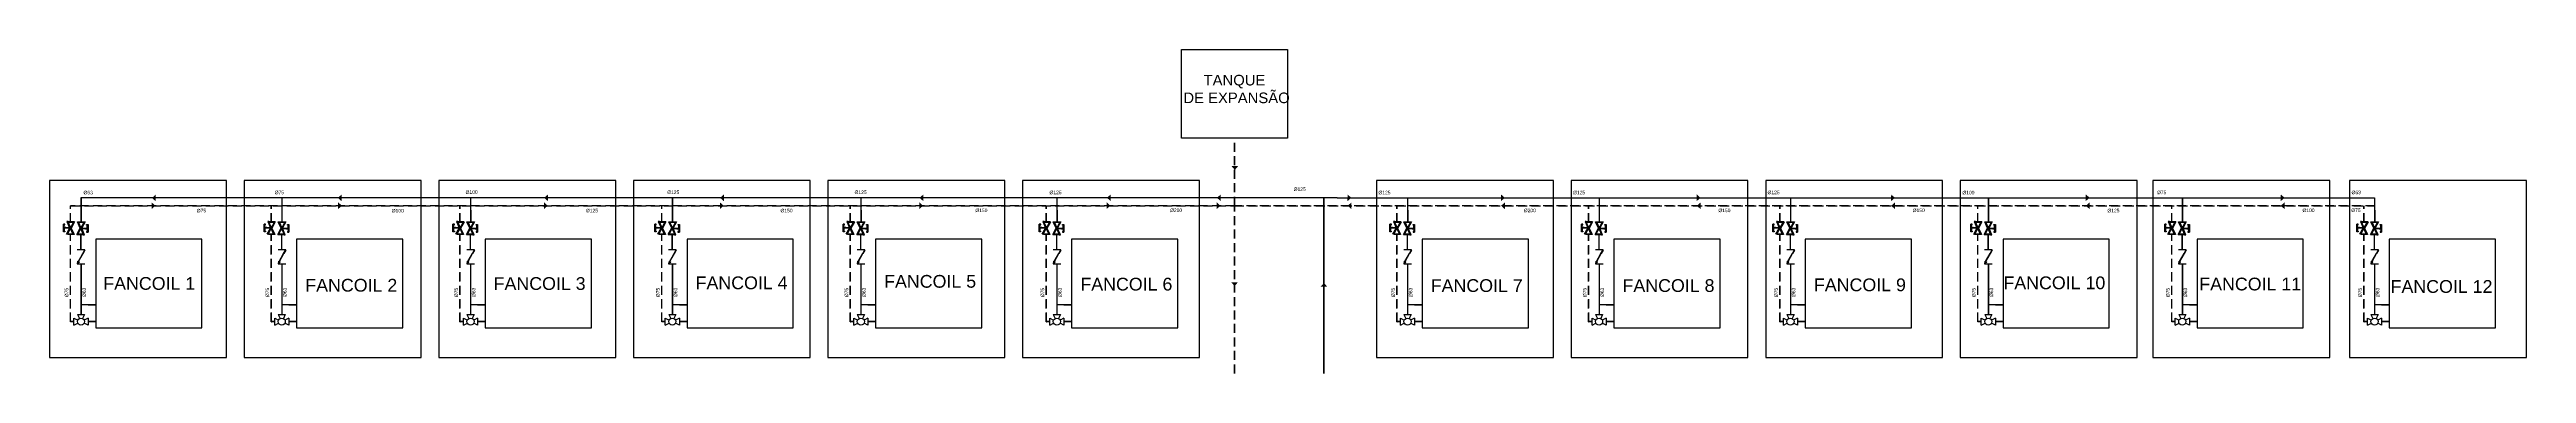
# Model space of a CAD drawing. Header units: millimetres. Extents: x -3738 to 3262, y -1370 to 2506.
# Drawn here: x -3738 to 3262, y 1592 to 2506 of the extents above; entities that cross this region are included whole.
import ezdxf

# ---------------------------------------------------------------- set-up
doc = ezdxf.new("R2010")
doc.units = ezdxf.units.MM
doc.linetypes.add('DASHEDX2', pattern=[38.1, 25.4, -12.7])
doc.styles.get("Standard").update_dxf_attribs({"font": 'arial.ttf'})

msp = doc.modelspace()

# ---------------------------------------------------------------- hatches: boundary and pattern name
h = msp.add_hatch(color=256)
h.set_gradient(color2=(0, 0, 0), tint=1)
h.paths.add_polyline_path([(-397.3, 2177), (-387.7, 2166.3), (-378.4, 2177.2), (-387.2, 2177.1)])
h = msp.add_hatch(color=256)
h.set_gradient(color2=(0, 0, 0), tint=1)
h.paths.add_polyline_path([(-3449.3, 2055.8), (-3438.4, 2065.1), (-3449.1, 2074.7), (-3449.2, 2065.9)])
h = msp.add_hatch(color=256)
h.set_gradient(color2=(0, 0, 0), tint=1)
h.paths.add_polyline_path([(-3437.4, 2096.8), (-3448.2, 2087.3), (-3437.4, 2077.9), (-3437.4, 2086.6)])
h = msp.add_hatch(color=256)
h.set_gradient(color2=(0, 0, 0), tint=1)
h.paths.add_polyline_path([(-2912.1, 2096.9), (-2922.9, 2087.5), (-2912.1, 2078), (-2912.1, 2086.8)])
h = msp.add_hatch(color=256)
h.set_gradient(color2=(0, 0, 0), tint=1)
h.paths.add_polyline_path([(-2922.1, 2055.8), (-2911.2, 2065.2), (-2921.9, 2074.8), (-2922, 2066)])
h = msp.add_hatch(color=256)
h.set_gradient(color2=(0, 0, 0), tint=1)
h.paths.add_polyline_path([(-2340.3, 2055.9), (-2329.4, 2065.2), (-2340.1, 2074.8), (-2340.2, 2066)])
h = msp.add_hatch(color=256)
h.set_gradient(color2=(0, 0, 0), tint=1)
h.paths.add_polyline_path([(-2328.9, 2097), (-2339.7, 2087.6), (-2328.9, 2078.1), (-2328.9, 2086.9)])
h = msp.add_hatch(color=256)
h.set_gradient(color2=(0, 0, 0), tint=1)
h.paths.add_polyline_path([(-1843.1, 2055.9), (-1832.2, 2065.2), (-1842.9, 2074.8), (-1843, 2066)])
h = msp.add_hatch(color=256)
h.set_gradient(color2=(0, 0, 0), tint=1)
h.paths.add_polyline_path([(-1831.8, 2097), (-1842.6, 2087.6), (-1831.8, 2078.1), (-1831.8, 2086.9)])
h = msp.add_hatch(color=256)
h.set_gradient(color2=(0, 0, 0), tint=1)
h.paths.add_polyline_path([(-1279.6, 2055.9), (-1268.7, 2065.2), (-1279.3, 2074.8), (-1279.5, 2066)])
h = msp.add_hatch(color=256)
h.set_gradient(color2=(0, 0, 0), tint=1)
h.paths.add_polyline_path([(-1268.1, 2097), (-1278.9, 2087.6), (-1268.1, 2078.1), (-1268.1, 2086.9)])
h = msp.add_hatch(color=256)
h.set_gradient(color2=(0, 0, 0), tint=1)
h.paths.add_polyline_path([(-750.3, 2056), (-739.4, 2065.3), (-750.1, 2074.9), (-750.2, 2066.1)])
h = msp.add_hatch(color=256)
h.set_gradient(color2=(0, 0, 0), tint=1)
h.paths.add_polyline_path([(-738.5, 2097.2), (-749.3, 2087.7), (-738.5, 2078.3), (-738.5, 2087)])
h = msp.add_hatch(color=256)
h.set_gradient(color2=(0, 0, 0), tint=1)
h.paths.add_polyline_path([(-439.2, 2055.9), (-428.3, 2065.2), (-439, 2074.8), (-439.1, 2066)])
h = msp.add_hatch(color=256)
h.set_gradient(color2=(0, 0, 0), tint=1)
h.paths.add_polyline_path([(-427.6, 2097.1), (-438.4, 2087.7), (-427.6, 2078.2), (-427.6, 2087)])
h = msp.add_hatch(color=256)
h.set_gradient(color2=(0, 0, 0), tint=1)
h.paths.add_polyline_path([(-69.5, 2078.3), (-58.6, 2087.6), (-69.3, 2097.2), (-69.4, 2088.4)])
h = msp.add_hatch(color=256)
h.set_gradient(color2=(0, 0, 0), tint=1)
h.paths.add_polyline_path([(-58.2, 2074.6), (-69, 2065.2), (-58.2, 2055.7), (-58.2, 2064.5)])
h = msp.add_hatch(color=256)
h.set_gradient(color2=(0, 0, 0), tint=1)
h.paths.add_polyline_path([(364.3, 2078.3), (375.2, 2087.6), (364.5, 2097.2), (364.4, 2088.4)])
h = msp.add_hatch(color=256)
h.set_gradient(color2=(0, 0, 0), tint=1)
h.paths.add_polyline_path([(375.4, 2074.5), (364.6, 2065.1), (375.4, 2055.6), (375.4, 2064.4)])
h = msp.add_hatch(color=256)
h.set_gradient(color2=(0, 0, 0), tint=1)
h.paths.add_polyline_path([(917.4, 2078.3), (928.3, 2087.6), (917.7, 2097.2), (917.6, 2088.4)])
h = msp.add_hatch(color=256)
h.set_gradient(color2=(0, 0, 0), tint=1)
h.paths.add_polyline_path([(928.6, 2074.6), (917.8, 2065.2), (928.6, 2055.7), (928.6, 2064.5)])
h = msp.add_hatch(color=256)
h.set_gradient(color2=(0, 0, 0), tint=1)
h.paths.add_polyline_path([(1466.9, 2078.3), (1477.8, 2087.6), (1467.1, 2097.2), (1467, 2088.4)])
h = msp.add_hatch(color=256)
h.set_gradient(color2=(0, 0, 0), tint=1)
h.paths.add_polyline_path([(1477.9, 2074.7), (1467.1, 2065.2), (1477.9, 2055.8), (1477.9, 2064.5)])
h = msp.add_hatch(color=256)
h.set_gradient(color2=(0, 0, 0), tint=1)
h.paths.add_polyline_path([(2017, 2078.4), (2027.9, 2087.7), (2017.2, 2097.3), (2017.1, 2088.5)])
h = msp.add_hatch(color=256)
h.set_gradient(color2=(0, 0, 0), tint=1)
h.paths.add_polyline_path([(2027.9, 2074.6), (2017.1, 2065.1), (2027.9, 2055.7), (2027.9, 2064.5)])
h = msp.add_hatch(color=256)
h.set_gradient(color2=(0, 0, 0), tint=1)
h.paths.add_polyline_path([(2578.8, 2074.7), (2568, 2065.2), (2578.8, 2055.8), (2578.8, 2064.6)])
h = msp.add_hatch(color=256)
h.set_gradient(color2=(0, 0, 0), tint=1)
h.paths.add_polyline_path([(2568.1, 2078.3), (2579, 2087.6), (2568.3, 2097.2), (2568.2, 2088.4)])
h = msp.add_hatch(color=256)
h.set_gradient(color1=(255, 255, 255), tint=1)
h.paths.add_polyline_path([(-3680.7, 2003), (-3687.4, 2003.2), (-3691.4, 2003.4), (-3696.4, 2003.4), (-3696.4, 2011.4), (-3694.4, 2011.4), (-3694.4, 2013.4), (-3698.5, 2013.4), (-3698.5, 1991.8), (-3694.5, 1991.8), (-3694.5, 1993.8), (-3696.5, 1993.8), (-3696.5, 2001.8), (-3691.5, 2001.8), (-3687.5, 2001.6), (-3680.7, 2001.4), (-3689.9, 1984.5), (-3668.3, 1983.7), (-3676.6, 2002), (-3667, 2019.7), (-3688.6, 2020.5)])
h.paths.add_polyline_path([(-3685.1, 2018.8), (-3683.3, 2018.7), (-3672.4, 2018.4), (-3670.6, 2018.3), (-3678.4, 2002.9)], flags=16)
h.paths.add_polyline_path([(-3678.5, 2001.3), (-3671.8, 1985.6), (-3673.6, 1985.7), (-3684.4, 1986.1), (-3686.2, 1986.1)], flags=16)
h = msp.add_hatch(color=256)
h.set_gradient(color1=(255, 255, 255), tint=1)
h.paths.add_polyline_path([(-3646.6, 2000.8), (-3639.8, 2000.5), (-3635.8, 2000.4), (-3630.8, 2000.4), (-3630.8, 1992.4), (-3632.8, 1992.4), (-3632.8, 1990.4), (-3628.8, 1990.4), (-3628.8, 2012), (-3632.8, 2012), (-3632.8, 2010), (-3630.8, 2010), (-3630.8, 2002), (-3635.8, 2002), (-3639.8, 2002.1), (-3646.6, 2002.4), (-3637.3, 2019.3), (-3659, 2020.1), (-3650.6, 2001.7), (-3660.3, 1984), (-3638.6, 1983.2)])
h.paths.add_polyline_path([(-3642.2, 1984.9), (-3644, 1985), (-3654.8, 1985.4), (-3656.6, 1985.5), (-3648.8, 2000.8)], flags=16)
h.paths.add_polyline_path([(-3648.8, 2002.5), (-3655.4, 2018.1), (-3653.6, 2018.1), (-3642.8, 2017.7), (-3641, 2017.6)], flags=16)
h = msp.add_hatch(color=256)
h.set_gradient(color1=(255, 255, 255), tint=1)
h.paths.add_polyline_path([(-3113.2, 2003), (-3119.9, 2003.2), (-3123.9, 2003.4), (-3128.9, 2003.4), (-3128.9, 2011.4), (-3126.9, 2011.4), (-3126.9, 2013.4), (-3131, 2013.4), (-3131, 1991.8), (-3127, 1991.8), (-3127, 1993.8), (-3129, 1993.8), (-3129, 2001.8), (-3124, 2001.8), (-3120, 2001.6), (-3113.2, 2001.4), (-3122.4, 1984.5), (-3100.8, 1983.7), (-3109.1, 2002), (-3099.5, 2019.7), (-3121.1, 2020.5)])
h.paths.add_polyline_path([(-3117.6, 2018.8), (-3115.8, 2018.7), (-3105, 2018.4), (-3103.2, 2018.3), (-3110.9, 2002.9)], flags=16)
h.paths.add_polyline_path([(-3111, 2001.3), (-3104.3, 1985.6), (-3106.1, 1985.7), (-3116.9, 1986.1), (-3118.7, 1986.1)], flags=16)
h = msp.add_hatch(color=256)
h.set_gradient(color1=(255, 255, 255), tint=1)
h.paths.add_polyline_path([(-3079.1, 2000.8), (-3072.3, 2000.5), (-3068.3, 2000.4), (-3063.3, 2000.4), (-3063.3, 1992.4), (-3065.3, 1992.4), (-3065.3, 1990.4), (-3061.3, 1990.4), (-3061.3, 2012), (-3065.3, 2012), (-3065.3, 2010), (-3063.3, 2010), (-3063.3, 2002), (-3068.3, 2002), (-3072.3, 2002.1), (-3079.1, 2002.4), (-3069.9, 2019.3), (-3091.5, 2020.1), (-3083.1, 2001.7), (-3092.8, 1984), (-3071.2, 1983.2)])
h.paths.add_polyline_path([(-3074.7, 1984.9), (-3076.5, 1985), (-3087.3, 1985.4), (-3089.1, 1985.5), (-3081.3, 2000.8)], flags=16)
h.paths.add_polyline_path([(-3081.3, 2002.5), (-3087.9, 2018.1), (-3086.1, 2018.1), (-3075.3, 2017.7), (-3073.5, 2017.6)], flags=16)
h = msp.add_hatch(color=256)
h.set_gradient(color1=(255, 255, 255), tint=1)
h.paths.add_polyline_path([(-2579.7, 2003), (-2586.5, 2003.2), (-2590.5, 2003.4), (-2595.5, 2003.4), (-2595.5, 2011.4), (-2593.5, 2011.4), (-2593.5, 2013.4), (-2597.5, 2013.4), (-2597.5, 1991.8), (-2593.5, 1991.8), (-2593.5, 1993.8), (-2595.5, 1993.8), (-2595.5, 2001.8), (-2590.5, 2001.8), (-2586.5, 2001.6), (-2579.7, 2001.4), (-2588.9, 1984.5), (-2567.3, 1983.7), (-2575.7, 2002), (-2566, 2019.7), (-2587.6, 2020.5)])
h.paths.add_polyline_path([(-2584.1, 2018.8), (-2582.3, 2018.7), (-2571.5, 2018.4), (-2569.7, 2018.3), (-2577.5, 2002.9)], flags=16)
h.paths.add_polyline_path([(-2577.5, 2001.3), (-2570.9, 1985.6), (-2572.7, 1985.7), (-2583.5, 1986.1), (-2585.3, 1986.1)], flags=16)
h = msp.add_hatch(color=256)
h.set_gradient(color1=(255, 255, 255), tint=1)
h.paths.add_polyline_path([(-2545.6, 2000.8), (-2538.9, 2000.5), (-2534.9, 2000.4), (-2529.9, 2000.4), (-2529.9, 1992.4), (-2531.9, 1992.4), (-2531.9, 1990.4), (-2527.8, 1990.4), (-2527.8, 2012), (-2531.8, 2012), (-2531.8, 2010), (-2529.8, 2010), (-2529.8, 2002), (-2534.8, 2002), (-2538.8, 2002.1), (-2545.6, 2002.4), (-2536.4, 2019.3), (-2558, 2020.1), (-2549.7, 2001.7), (-2559.3, 1984), (-2537.7, 1983.2)])
h.paths.add_polyline_path([(-2541.2, 1984.9), (-2543, 1985), (-2553.8, 1985.4), (-2555.6, 1985.5), (-2547.9, 2000.8)], flags=16)
h.paths.add_polyline_path([(-2547.8, 2002.5), (-2554.5, 2018.1), (-2552.7, 2018.1), (-2541.9, 2017.7), (-2540.1, 2017.6)], flags=16)
h = msp.add_hatch(color=256)
h.set_gradient(color1=(255, 255, 255), tint=1)
h.paths.add_polyline_path([(-2009.3, 2003), (-2016.1, 2003.2), (-2020.1, 2003.4), (-2025.1, 2003.4), (-2025.1, 2011.4), (-2023.1, 2011.4), (-2023.1, 2013.4), (-2027.1, 2013.4), (-2027.1, 1991.8), (-2023.1, 1991.8), (-2023.1, 1993.8), (-2025.1, 1993.8), (-2025.1, 2001.8), (-2020.1, 2001.8), (-2016.1, 2001.6), (-2009.3, 2001.4), (-2018.5, 1984.5), (-1996.9, 1983.7), (-2005.3, 2002), (-1995.6, 2019.7), (-2017.3, 2020.5)])
h.paths.add_polyline_path([(-2013.7, 2018.8), (-2011.9, 2018.7), (-2001.1, 2018.4), (-1999.3, 2018.3), (-2007.1, 2002.9)], flags=16)
h.paths.add_polyline_path([(-2007.1, 2001.3), (-2000.5, 1985.6), (-2002.3, 1985.7), (-2013.1, 1986.1), (-2014.9, 1986.1)], flags=16)
h = msp.add_hatch(color=256)
h.set_gradient(color1=(255, 255, 255), tint=1)
h.paths.add_polyline_path([(-1975.2, 2000.8), (-1968.5, 2000.5), (-1964.5, 2000.4), (-1959.5, 2000.4), (-1959.5, 1992.4), (-1961.5, 1992.4), (-1961.5, 1990.4), (-1957.4, 1990.4), (-1957.4, 2012), (-1961.4, 2012), (-1961.4, 2010), (-1959.4, 2010), (-1959.4, 2002), (-1964.4, 2002), (-1968.4, 2002.1), (-1975.2, 2002.4), (-1966, 2019.3), (-1987.6, 2020.1), (-1979.3, 2001.7), (-1988.9, 1984), (-1967.3, 1983.2)])
h.paths.add_polyline_path([(-1970.8, 1984.9), (-1972.6, 1985), (-1983.5, 1985.4), (-1985.3, 1985.5), (-1977.5, 2000.8)], flags=16)
h.paths.add_polyline_path([(-1977.4, 2002.5), (-1984.1, 2018.1), (-1982.3, 2018.1), (-1971.5, 2017.7), (-1969.7, 2017.6)], flags=16)
h = msp.add_hatch(color=256)
h.set_gradient(color1=(255, 255, 255), tint=1)
h.paths.add_polyline_path([(-1476.7, 2003), (-1483.5, 2003.2), (-1487.5, 2003.4), (-1492.5, 2003.4), (-1492.5, 2011.4), (-1490.5, 2011.4), (-1490.5, 2013.4), (-1494.5, 2013.4), (-1494.5, 1991.8), (-1490.5, 1991.8), (-1490.5, 1993.8), (-1492.5, 1993.8), (-1492.5, 2001.8), (-1487.5, 2001.8), (-1483.5, 2001.6), (-1476.7, 2001.4), (-1485.9, 1984.5), (-1464.3, 1983.7), (-1472.7, 2002), (-1463, 2019.7), (-1484.6, 2020.5)])
h.paths.add_polyline_path([(-1481.1, 2018.8), (-1479.3, 2018.7), (-1468.5, 2018.4), (-1466.7, 2018.3), (-1474.5, 2002.9)], flags=16)
h.paths.add_polyline_path([(-1474.5, 2001.3), (-1467.9, 1985.6), (-1469.7, 1985.7), (-1480.5, 1986.1), (-1482.3, 1986.1)], flags=16)
h = msp.add_hatch(color=256)
h.set_gradient(color1=(255, 255, 255), tint=1)
h.paths.add_polyline_path([(-1442.6, 2000.8), (-1435.9, 2000.5), (-1431.9, 2000.4), (-1426.9, 2000.4), (-1426.9, 1992.4), (-1428.9, 1992.4), (-1428.9, 1990.4), (-1424.8, 1990.4), (-1424.8, 2012), (-1428.8, 2012), (-1428.8, 2010), (-1426.8, 2010), (-1426.8, 2002), (-1431.8, 2002), (-1435.8, 2002.1), (-1442.6, 2002.4), (-1433.4, 2019.3), (-1455, 2020.1), (-1446.6, 2001.7), (-1456.3, 1984), (-1434.7, 1983.2)])
h.paths.add_polyline_path([(-1438.2, 1984.9), (-1440, 1985), (-1450.8, 1985.4), (-1452.6, 1985.5), (-1444.8, 2000.8)], flags=16)
h.paths.add_polyline_path([(-1444.8, 2002.5), (-1451.5, 2018.1), (-1449.7, 2018.1), (-1438.9, 2017.7), (-1437.1, 2017.6)], flags=16)
h = msp.add_hatch(color=256)
h.set_gradient(color1=(255, 255, 255), tint=1)
h.paths.add_polyline_path([(-922.8, 2003), (-929.5, 2003.2), (-933.5, 2003.4), (-938.5, 2003.4), (-938.5, 2011.4), (-936.5, 2011.4), (-936.5, 2013.4), (-940.6, 2013.4), (-940.6, 1991.8), (-936.6, 1991.8), (-936.6, 1993.8), (-938.6, 1993.8), (-938.6, 2001.8), (-933.6, 2001.8), (-929.6, 2001.6), (-922.8, 2001.4), (-932, 1984.5), (-910.4, 1983.7), (-918.7, 2002), (-909.1, 2019.7), (-930.7, 2020.5)])
h.paths.add_polyline_path([(-927.2, 2018.8), (-925.4, 2018.7), (-914.6, 2018.4), (-912.8, 2018.3), (-920.5, 2002.9)], flags=16)
h.paths.add_polyline_path([(-920.6, 2001.3), (-913.9, 1985.6), (-915.7, 1985.7), (-926.5, 1986.1), (-928.3, 1986.1)], flags=16)
h = msp.add_hatch(color=256)
h.set_gradient(color1=(255, 255, 255), tint=1)
h.paths.add_polyline_path([(-888.7, 2000.8), (-881.9, 2000.5), (-877.9, 2000.4), (-872.9, 2000.4), (-872.9, 1992.4), (-874.9, 1992.4), (-874.9, 1990.4), (-870.9, 1990.4), (-870.9, 2012), (-874.9, 2012), (-874.9, 2010), (-872.9, 2010), (-872.9, 2002), (-877.9, 2002), (-881.9, 2002.1), (-888.7, 2002.4), (-879.5, 2019.3), (-901.1, 2020.1), (-892.7, 2001.7), (-902.4, 1984), (-880.8, 1983.2)])
h.paths.add_polyline_path([(-884.3, 1984.9), (-886.1, 1985), (-896.9, 1985.4), (-898.7, 1985.5), (-890.9, 2000.8)], flags=16)
h.paths.add_polyline_path([(-890.9, 2002.5), (-897.5, 2018.1), (-895.7, 2018.1), (-884.9, 2017.7), (-883.1, 2017.6)], flags=16)
h = msp.add_hatch(color=256)
h.set_gradient(color1=(255, 255, 255), tint=1)
h.paths.add_polyline_path([(68.2, 2003), (61.5, 2003.2), (57.5, 2003.4), (52.5, 2003.4), (52.5, 2011.4), (54.5, 2011.4), (54.5, 2013.4), (50.4, 2013.4), (50.4, 1991.8), (54.4, 1991.8), (54.4, 1993.8), (52.4, 1993.8), (52.4, 2001.8), (57.4, 2001.8), (61.4, 2001.6), (68.2, 2001.4), (59, 1984.5), (80.6, 1983.7), (72.2, 2002), (81.9, 2019.7), (60.3, 2020.5)])
h.paths.add_polyline_path([(63.8, 2018.8), (65.6, 2018.7), (76.4, 2018.4), (78.2, 2018.3), (70.5, 2002.9)], flags=16)
h.paths.add_polyline_path([(70.4, 2001.3), (77.1, 1985.6), (75.3, 1985.7), (64.5, 1986.1), (62.7, 1986.1)], flags=16)
h = msp.add_hatch(color=256)
h.set_gradient(color1=(255, 255, 255), tint=1)
h.paths.add_polyline_path([(102.3, 2000.8), (109.1, 2000.5), (113.1, 2000.4), (118.1, 2000.4), (118.1, 1992.4), (116.1, 1992.4), (116.1, 1990.4), (120.1, 1990.4), (120.1, 2012), (116.1, 2012), (116.1, 2010), (118.1, 2010), (118.1, 2002), (113.1, 2002), (109.1, 2002.1), (102.3, 2002.4), (111.5, 2019.3), (89.9, 2020.1), (98.3, 2001.7), (88.6, 1984), (110.2, 1983.2)])
h.paths.add_polyline_path([(106.7, 1984.9), (104.9, 1985), (94.1, 1985.4), (92.3, 1985.5), (100.1, 2000.8)], flags=16)
h.paths.add_polyline_path([(100.1, 2002.5), (93.5, 2018.1), (95.3, 2018.1), (106.1, 2017.7), (107.9, 2017.6)], flags=16)
h = msp.add_hatch(color=256)
h.set_gradient(color1=(255, 255, 255), tint=1)
h.paths.add_polyline_path([(609.7, 2003), (603, 2003.2), (599, 2003.4), (594, 2003.4), (594, 2011.4), (596, 2011.4), (596, 2013.4), (591.9, 2013.4), (591.9, 1991.8), (595.9, 1991.8), (595.9, 1993.8), (593.9, 1993.8), (593.9, 2001.8), (598.9, 2001.8), (602.9, 2001.6), (609.7, 2001.4), (600.5, 1984.5), (622.1, 1983.7), (613.7, 2002), (623.4, 2019.7), (601.8, 2020.5)])
h.paths.add_polyline_path([(605.3, 2018.8), (607.1, 2018.7), (617.9, 2018.4), (619.7, 2018.3), (612, 2002.9)], flags=16)
h.paths.add_polyline_path([(611.9, 2001.3), (618.6, 1985.6), (616.8, 1985.7), (606, 1986.1), (604.2, 1986.1)], flags=16)
h = msp.add_hatch(color=256)
h.set_gradient(color1=(255, 255, 255), tint=1)
h.paths.add_polyline_path([(643.8, 2000.8), (650.6, 2000.5), (654.6, 2000.4), (659.6, 2000.4), (659.6, 1992.4), (657.6, 1992.4), (657.6, 1990.4), (661.6, 1990.4), (661.6, 2012), (657.6, 2012), (657.6, 2010), (659.6, 2010), (659.6, 2002), (654.6, 2002), (650.6, 2002.1), (643.8, 2002.4), (653, 2019.3), (631.4, 2020.1), (639.8, 2001.7), (630.1, 1984), (651.7, 1983.2)])
h.paths.add_polyline_path([(648.2, 1984.9), (646.4, 1985), (635.6, 1985.4), (633.8, 1985.5), (641.6, 2000.8)], flags=16)
h.paths.add_polyline_path([(641.6, 2002.5), (635, 2018.1), (636.8, 2018.1), (647.6, 2017.7), (649.4, 2017.6)], flags=16)
h = msp.add_hatch(color=256)
h.set_gradient(color1=(255, 255, 255), tint=1)
h.paths.add_polyline_path([(1150.5, 2003), (1143.8, 2003.2), (1139.8, 2003.4), (1134.8, 2003.4), (1134.8, 2011.4), (1136.8, 2011.4), (1136.8, 2013.4), (1132.7, 2013.4), (1132.7, 1991.8), (1136.7, 1991.8), (1136.7, 1993.8), (1134.7, 1993.8), (1134.7, 2001.8), (1139.7, 2001.8), (1143.7, 2001.6), (1150.5, 2001.4), (1141.3, 1984.5), (1162.9, 1983.7), (1154.5, 2002), (1164.2, 2019.7), (1142.6, 2020.5)])
h.paths.add_polyline_path([(1146.1, 2018.8), (1147.9, 2018.7), (1158.7, 2018.4), (1160.5, 2018.3), (1152.7, 2002.9)], flags=16)
h.paths.add_polyline_path([(1152.7, 2001.3), (1159.4, 1985.6), (1157.6, 1985.7), (1146.8, 1986.1), (1145, 1986.1)], flags=16)
h = msp.add_hatch(color=256)
h.set_gradient(color1=(255, 255, 255), tint=1)
h.paths.add_polyline_path([(1184.6, 2000.8), (1191.4, 2000.5), (1195.4, 2000.4), (1200.4, 2000.4), (1200.4, 1992.4), (1198.4, 1992.4), (1198.4, 1990.4), (1202.4, 1990.4), (1202.4, 2012), (1198.4, 2012), (1198.4, 2010), (1200.4, 2010), (1200.4, 2002), (1195.4, 2002), (1191.4, 2002.1), (1184.6, 2002.4), (1193.8, 2019.3), (1172.2, 2020.1), (1180.6, 2001.7), (1170.9, 1984), (1192.5, 1983.2)])
h.paths.add_polyline_path([(1189, 1984.9), (1187.2, 1985), (1176.4, 1985.4), (1174.6, 1985.5), (1182.4, 2000.8)], flags=16)
h.paths.add_polyline_path([(1182.4, 2002.5), (1175.8, 2018.1), (1177.6, 2018.1), (1188.4, 2017.7), (1190.2, 2017.6)], flags=16)
h = msp.add_hatch(color=256)
h.set_gradient(color1=(255, 255, 255), tint=1)
h.paths.add_polyline_path([(1709.6, 2003), (1702.8, 2003.2), (1698.8, 2003.4), (1693.8, 2003.4), (1693.8, 2011.4), (1695.8, 2011.4), (1695.8, 2013.4), (1691.8, 2013.4), (1691.8, 1991.8), (1695.8, 1991.8), (1695.8, 1993.8), (1693.8, 1993.8), (1693.8, 2001.8), (1698.8, 2001.8), (1702.8, 2001.6), (1709.6, 2001.4), (1700.3, 1984.5), (1721.9, 1983.7), (1713.6, 2002), (1723.2, 2019.7), (1701.6, 2020.5)])
h.paths.add_polyline_path([(1705.2, 2018.8), (1707, 2018.7), (1717.8, 2018.4), (1719.6, 2018.3), (1711.8, 2002.9)], flags=16)
h.paths.add_polyline_path([(1711.8, 2001.3), (1718.4, 1985.6), (1716.6, 1985.7), (1705.8, 1986.1), (1704, 1986.1)], flags=16)
h = msp.add_hatch(color=256)
h.set_gradient(color1=(255, 255, 255), tint=1)
h.paths.add_polyline_path([(1709.6, 2003), (1702.8, 2003.2), (1698.8, 2003.4), (1693.8, 2003.4), (1693.8, 2011.4), (1695.8, 2011.4), (1695.8, 2013.4), (1691.8, 2013.4), (1691.8, 1991.8), (1695.8, 1991.8), (1695.8, 1993.8), (1693.8, 1993.8), (1693.8, 2001.8), (1698.8, 2001.8), (1702.8, 2001.6), (1709.6, 2001.4), (1700.3, 1984.5), (1721.9, 1983.7), (1713.6, 2002), (1723.2, 2019.7), (1701.6, 2020.5)])
h.paths.add_polyline_path([(1705.2, 2018.8), (1707, 2018.7), (1717.8, 2018.4), (1719.6, 2018.3), (1711.8, 2002.9)], flags=16)
h.paths.add_polyline_path([(1711.8, 2001.3), (1718.4, 1985.6), (1716.6, 1985.7), (1705.8, 1986.1), (1704, 1986.1)], flags=16)
h = msp.add_hatch(color=256)
h.set_gradient(color1=(255, 255, 255), tint=1)
h.paths.add_polyline_path([(1743.6, 2000.8), (1750.4, 2000.5), (1754.4, 2000.4), (1759.4, 2000.4), (1759.4, 1992.4), (1757.4, 1992.4), (1757.4, 1990.4), (1761.5, 1990.4), (1761.5, 2012), (1757.5, 2012), (1757.5, 2010), (1759.5, 2010), (1759.5, 2002), (1754.5, 2002), (1750.5, 2002.1), (1743.7, 2002.4), (1752.9, 2019.3), (1731.3, 2020.1), (1739.6, 2001.7), (1730, 1984), (1751.6, 1983.2)])
h.paths.add_polyline_path([(1748, 1984.9), (1746.2, 1985), (1735.4, 1985.4), (1733.6, 1985.5), (1741.4, 2000.8)], flags=16)
h.paths.add_polyline_path([(1741.5, 2002.5), (1734.8, 2018.1), (1736.6, 2018.1), (1747.4, 2017.7), (1749.2, 2017.6)], flags=16)
h = msp.add_hatch(color=256)
h.set_gradient(color1=(255, 255, 255), tint=1)
h.paths.add_polyline_path([(1743.6, 2000.8), (1750.4, 2000.5), (1754.4, 2000.4), (1759.4, 2000.4), (1759.4, 1992.4), (1757.4, 1992.4), (1757.4, 1990.4), (1761.5, 1990.4), (1761.5, 2012), (1757.5, 2012), (1757.5, 2010), (1759.5, 2010), (1759.5, 2002), (1754.5, 2002), (1750.5, 2002.1), (1743.7, 2002.4), (1752.9, 2019.3), (1731.3, 2020.1), (1739.6, 2001.7), (1730, 1984), (1751.6, 1983.2)])
h.paths.add_polyline_path([(1748, 1984.9), (1746.2, 1985), (1735.4, 1985.4), (1733.6, 1985.5), (1741.4, 2000.8)], flags=16)
h.paths.add_polyline_path([(1741.5, 2002.5), (1734.8, 2018.1), (1736.6, 2018.1), (1747.4, 2017.7), (1749.2, 2017.6)], flags=16)
h = msp.add_hatch(color=256)
h.set_gradient(color1=(255, 255, 255), tint=1)
h.paths.add_polyline_path([(2257.8, 2003), (2251, 2003.2), (2247, 2003.4), (2242, 2003.4), (2242, 2011.4), (2244, 2011.4), (2244, 2013.4), (2240, 2013.4), (2240, 1991.8), (2244, 1991.8), (2244, 1993.8), (2242, 1993.8), (2242, 2001.8), (2247, 2001.8), (2251, 2001.6), (2257.8, 2001.4), (2248.5, 1984.5), (2270.2, 1983.7), (2261.8, 2002), (2271.5, 2019.7), (2249.8, 2020.5)])
h.paths.add_polyline_path([(2253.4, 2018.8), (2255.2, 2018.7), (2266, 2018.4), (2267.8, 2018.3), (2260, 2002.9)], flags=16)
h.paths.add_polyline_path([(2260, 2001.3), (2266.6, 1985.6), (2264.8, 1985.7), (2254, 1986.1), (2252.2, 1986.1)], flags=16)
h = msp.add_hatch(color=256)
h.set_gradient(color1=(255, 255, 255), tint=1)
h.paths.add_polyline_path([(2291.9, 2000.8), (2298.6, 2000.5), (2302.6, 2000.4), (2307.6, 2000.4), (2307.6, 1992.4), (2305.6, 1992.4), (2305.6, 1990.4), (2309.7, 1990.4), (2309.7, 2012), (2305.7, 2012), (2305.7, 2010), (2307.7, 2010), (2307.7, 2002), (2302.7, 2002), (2298.7, 2002.1), (2291.9, 2002.4), (2301.1, 2019.3), (2279.5, 2020.1), (2287.8, 2001.7), (2278.2, 1984), (2299.8, 1983.2)])
h.paths.add_polyline_path([(2296.2, 1984.9), (2294.4, 1985), (2283.6, 1985.4), (2281.8, 1985.5), (2289.6, 2000.8)], flags=16)
h.paths.add_polyline_path([(2289.7, 2002.5), (2283, 2018.1), (2284.8, 2018.1), (2295.6, 2017.7), (2297.4, 2017.6)], flags=16)
h = msp.add_hatch(color=256)
h.set_gradient(color1=(255, 255, 255), tint=1)
h.paths.add_polyline_path([(2801.1, 2003), (2794.3, 2003.2), (2790.3, 2003.4), (2785.3, 2003.4), (2785.3, 2011.4), (2787.3, 2011.4), (2787.3, 2013.4), (2783.3, 2013.4), (2783.3, 1991.8), (2787.3, 1991.8), (2787.3, 1993.8), (2785.3, 1993.8), (2785.3, 2001.8), (2790.3, 2001.8), (2794.3, 2001.6), (2801.1, 2001.4), (2791.8, 1984.5), (2813.5, 1983.7), (2805.1, 2002), (2814.8, 2019.7), (2793.1, 2020.5)])
h.paths.add_polyline_path([(2796.7, 2018.8), (2798.5, 2018.7), (2809.3, 2018.4), (2811.1, 2018.3), (2803.3, 2002.9)], flags=16)
h.paths.add_polyline_path([(2803.3, 2001.3), (2809.9, 1985.6), (2808.1, 1985.7), (2797.3, 1986.1), (2795.5, 1986.1)], flags=16)
h = msp.add_hatch(color=256)
h.set_gradient(color1=(255, 255, 255), tint=1)
h.paths.add_polyline_path([(2835.2, 2000.8), (2841.9, 2000.5), (2845.9, 2000.4), (2850.9, 2000.4), (2850.9, 1992.4), (2848.9, 1992.4), (2848.9, 1990.4), (2853, 1990.4), (2853, 2012), (2849, 2012), (2849, 2010), (2851, 2010), (2851, 2002), (2846, 2002), (2842, 2002.1), (2835.2, 2002.4), (2844.4, 2019.3), (2822.8, 2020.1), (2831.1, 2001.7), (2821.5, 1984), (2843.1, 1983.2)])
h.paths.add_polyline_path([(2839.5, 1984.9), (2837.7, 1985), (2826.9, 1985.4), (2825.1, 1985.5), (2832.9, 2000.8)], flags=16)
h.paths.add_polyline_path([(2833, 2002.5), (2826.3, 2018.1), (2828.1, 2018.1), (2838.9, 2017.7), (2840.7, 2017.6)], flags=16)
h = msp.add_hatch(color=256)
h.set_gradient(color2=(0, 0, 0), tint=1)
h.paths.add_polyline_path([(-398, 1848.9), (-388.4, 1838.2), (-379.1, 1849.1), (-387.9, 1849)])
h = msp.add_hatch(color=256)
h.set_gradient(color2=(0, 0, 0), tint=1)
h.paths.add_polyline_path([(-126.5, 1836.3), (-135.8, 1847.2), (-145.4, 1836.5), (-136.6, 1836.4)])

# ---------------------------------------------------------------- linework, layer by layer
for p, q in [((-538.5, 2406.4), (-538.5, 2506.4)), ((-538.5, 2506.4), (-238.5, 2506.4)), ((-238.5, 2506.4), (-238.5, 2406.4)), ((-538.5, 2256.4), (-538.5, 2406.4)), ((-238.5, 2406.4), (-238.5, 2256.4)), ((-388.5, 2256.4), (-538.5, 2256.4)), ((-238.5, 2256.4), (-387.6, 2256.4)), ((-3694.4, 2013.4), (-3698.5, 2013.4)), ((-3698.5, 1991.8), (-3698.5, 2013.4)), ((-3694.5, 1991.8), (-3698.5, 1991.8)), ((-3691.5, 2001.8), (-3696.5, 2001.8)), ((-3696.5, 2001.8), (-3696.5, 1993.8)), ((-3696.5, 1993.8), (-3694.5, 1993.8)), ((-3696.4, 2003.4), (-3696.4, 2011.4)), ((-3696.4, 2011.4), (-3694.4, 2011.4)), ((-3691.4, 2003.4), (-3696.4, 2003.4)), ((-3694.5, 1993.8), (-3694.5, 1991.8)), ((-3694.4, 2011.4), (-3694.4, 2013.4)), ((-3687.5, 2001.6), (-3691.5, 2001.8)), ((-3687.4, 2003.2), (-3691.4, 2003.4)), ((-3689.9, 1984.5), (-3680.7, 2001.4)), ((-3686.3, 1984.3), (-3689.9, 1984.5)), ((-3668.3, 1983.7), (-3689.9, 1984.5)), ((-3685, 2020.4), (-3688.6, 2020.5)), ((-3688.6, 2020.5), (-3667, 2019.7)), ((-3688.6, 2020.5), (-3680.7, 2003)), ((-3680.7, 2001.4), (-3687.5, 2001.6)), ((-3680.7, 2003), (-3687.4, 2003.2)), ((-3668.3, 1983.7), (-3686.3, 1984.3)), ((-3686.2, 1986.1), (-3678.5, 2001.3)), ((-3684.4, 1986.1), (-3686.2, 1986.1)), ((-3683.3, 2018.7), (-3685.1, 2018.8)), ((-3685.1, 2018.8), (-3678.4, 2002.9)), ((-3667, 2019.7), (-3685, 2020.4)), ((-3684.4, 1986.1), (-3673.6, 1985.7)), ((-3683.3, 2018.7), (-3672.4, 2018.4)), ((-3671.8, 1985.6), (-3678.5, 2001.3)), ((-3670.6, 2018.3), (-3678.4, 2002.9)), ((-3676.6, 2002), (-3667, 2019.7)), ((-3667, 2019.7), (-3676.6, 2002)), ((-3676.6, 2002), (-3668.3, 1983.7)), ((-3676.6, 2002), (-3668.3, 1983.7)), ((-3673.6, 1985.7), (-3671.8, 1985.6)), ((-3672.4, 2018.4), (-3670.6, 2018.3)), ((-3668.3, 1983.7), (-3671.9, 1983.8)), ((-3667, 2019.7), (-3670.6, 2019.9)), ((-3650.6, 2001.7), (-3660.3, 1984)), ((-3660.3, 1984), (-3650.6, 2001.7)), ((-3660.3, 1984), (-3642.2, 1983.4)), ((-3660.3, 1984), (-3656.7, 1983.9)), ((-3638.6, 1983.2), (-3660.3, 1984)), ((-3650.6, 2001.7), (-3659, 2020.1)), ((-3659, 2020.1), (-3641, 2019.4)), ((-3659, 2020.1), (-3655.4, 2019.9)), ((-3650.6, 2001.7), (-3659, 2020.1)), ((-3659, 2020.1), (-3637.3, 2019.3)), ((-3656.6, 1985.5), (-3648.8, 2000.8)), ((-3654.8, 1985.4), (-3656.6, 1985.5)), ((-3653.6, 2018.1), (-3655.4, 2018.1)), ((-3655.4, 2018.1), (-3648.8, 2002.5)), ((-3644, 1985), (-3654.8, 1985.4)), ((-3642.8, 2017.7), (-3653.6, 2018.1)), ((-3649, 2000.6), (-3649, 2002.9)), ((-3641, 2017.6), (-3648.8, 2002.5)), ((-3642.2, 1984.9), (-3648.8, 2000.8)), ((-3648.5, 2000), (-3648.5, 2003.1)), ((-3648.2, 2019.7), (-3648.2, 2019.7)), ((-3637.3, 2019.3), (-3646.6, 2002.4)), ((-3646.6, 2002.4), (-3639.8, 2002.1)), ((-3646.6, 2000.8), (-3639.8, 2000.5)), ((-3638.6, 1983.2), (-3646.6, 2000.8)), ((-3644, 1985), (-3642.2, 1984.9)), ((-3642.8, 2017.7), (-3641, 2017.6)), ((-3642.2, 1983.4), (-3638.6, 1983.2)), ((-3641, 2019.4), (-3637.3, 2019.3)), ((-3639.8, 2002.1), (-3635.8, 2002)), ((-3639.8, 2000.5), (-3635.8, 2000.4)), ((-3635.8, 2002), (-3630.8, 2002)), ((-3635.8, 2000.4), (-3630.8, 2000.4)), ((-3632.8, 2010), (-3632.8, 2012)), ((-3632.8, 2012), (-3628.8, 2012)), ((-3630.8, 2010), (-3632.8, 2010)), ((-3630.8, 1992.4), (-3632.8, 1992.4)), ((-3632.8, 1992.4), (-3632.8, 1990.4)), ((-3632.8, 1990.4), (-3628.8, 1990.4)), ((-3630.8, 2002), (-3630.8, 2010)), ((-3630.8, 2000.4), (-3630.8, 1992.4)), ((-3628.8, 2012), (-3628.8, 1990.4)), ((-3126.9, 2013.4), (-3131, 2013.4)), ((-3131, 1991.8), (-3131, 2013.4)), ((-3127, 1991.8), (-3131, 1991.8)), ((-3124, 2001.8), (-3129, 2001.8)), ((-3129, 2001.8), (-3129, 1993.8)), ((-3129, 1993.8), (-3127, 1993.8)), ((-3128.9, 2003.4), (-3128.9, 2011.4)), ((-3128.9, 2011.4), (-3126.9, 2011.4)), ((-3123.9, 2003.4), (-3128.9, 2003.4)), ((-3127, 1993.8), (-3127, 1991.8)), ((-3126.9, 2011.4), (-3126.9, 2013.4)), ((-3120, 2001.6), (-3124, 2001.8)), ((-3119.9, 2003.2), (-3123.9, 2003.4)), ((-3122.4, 1984.5), (-3113.2, 2001.4)), ((-3118.8, 1984.3), (-3122.4, 1984.5)), ((-3100.8, 1983.7), (-3122.4, 1984.5)), ((-3117.5, 2020.4), (-3121.1, 2020.5)), ((-3121.1, 2020.5), (-3099.5, 2019.7)), ((-3121.1, 2020.5), (-3113.2, 2003)), ((-3113.2, 2001.4), (-3120, 2001.6)), ((-3113.2, 2003), (-3119.9, 2003.2)), ((-3100.8, 1983.7), (-3118.8, 1984.3)), ((-3118.7, 1986.1), (-3111, 2001.3)), ((-3116.9, 1986.1), (-3118.7, 1986.1)), ((-3115.8, 2018.7), (-3117.6, 2018.8)), ((-3117.6, 2018.8), (-3110.9, 2002.9)), ((-3099.5, 2019.7), (-3117.5, 2020.4)), ((-3116.9, 1986.1), (-3106.1, 1985.7)), ((-3115.8, 2018.7), (-3105, 2018.4)), ((-3104.3, 1985.6), (-3111, 2001.3)), ((-3103.2, 2018.3), (-3110.9, 2002.9)), ((-3109.1, 2002), (-3099.5, 2019.7)), ((-3099.5, 2019.7), (-3109.1, 2002)), ((-3109.1, 2002), (-3100.8, 1983.7)), ((-3109.1, 2002), (-3100.8, 1983.7)), ((-3106.1, 1985.7), (-3104.3, 1985.6)), ((-3105, 2018.4), (-3103.2, 2018.3)), ((-3100.8, 1983.7), (-3104.4, 1983.8)), ((-3099.5, 2019.7), (-3103.1, 2019.9)), ((-3083.1, 2001.7), (-3092.8, 1984)), ((-3092.8, 1984), (-3083.1, 2001.7)), ((-3092.8, 1984), (-3074.8, 1983.4)), ((-3092.8, 1984), (-3089.2, 1983.9)), ((-3071.2, 1983.2), (-3092.8, 1984)), ((-3083.1, 2001.7), (-3091.5, 2020.1)), ((-3091.5, 2020.1), (-3073.5, 2019.4)), ((-3091.5, 2020.1), (-3087.9, 2019.9)), ((-3083.1, 2001.7), (-3091.5, 2020.1)), ((-3091.5, 2020.1), (-3069.9, 2019.3)), ((-3089.1, 1985.5), (-3081.3, 2000.8)), ((-3087.3, 1985.4), (-3089.1, 1985.5)), ((-3086.1, 2018.1), (-3087.9, 2018.1)), ((-3087.9, 2018.1), (-3081.3, 2002.5)), ((-3076.5, 1985), (-3087.3, 1985.4)), ((-3075.3, 2017.7), (-3086.1, 2018.1)), ((-3081.5, 2000.6), (-3081.5, 2002.9)), ((-3073.5, 2017.6), (-3081.3, 2002.5)), ((-3074.7, 1984.9), (-3081.3, 2000.8)), ((-3081, 2000), (-3081, 2003.1)), ((-3080.7, 2019.7), (-3080.7, 2019.7)), ((-3069.9, 2019.3), (-3079.1, 2002.4)), ((-3079.1, 2002.4), (-3072.3, 2002.1)), ((-3079.1, 2000.8), (-3072.3, 2000.5)), ((-3071.2, 1983.2), (-3079.1, 2000.8)), ((-3076.5, 1985), (-3074.7, 1984.9)), ((-3075.3, 2017.7), (-3073.5, 2017.6)), ((-3074.8, 1983.4), (-3071.2, 1983.2)), ((-3073.5, 2019.4), (-3069.9, 2019.3)), ((-3072.3, 2002.1), (-3068.3, 2002)), ((-3072.3, 2000.5), (-3068.3, 2000.4)), ((-3068.3, 2002), (-3063.3, 2002)), ((-3068.3, 2000.4), (-3063.3, 2000.4)), ((-3065.3, 2010), (-3065.3, 2012)), ((-3065.3, 2012), (-3061.3, 2012)), ((-3063.3, 2010), (-3065.3, 2010)), ((-3063.3, 1992.4), (-3065.3, 1992.4)), ((-3065.3, 1992.4), (-3065.3, 1990.4)), ((-3065.3, 1990.4), (-3061.3, 1990.4)), ((-3063.3, 2002), (-3063.3, 2010)), ((-3063.3, 2000.4), (-3063.3, 1992.4)), ((-3061.3, 2012), (-3061.3, 1990.4)), ((-2593.5, 2013.4), (-2597.5, 2013.4)), ((-2597.5, 1991.8), (-2597.5, 2013.4)), ((-2593.5, 1991.8), (-2597.5, 1991.8)), ((-2595.5, 2003.4), (-2595.5, 2011.4)), ((-2595.5, 2011.4), (-2593.5, 2011.4)), ((-2590.5, 2003.4), (-2595.5, 2003.4)), ((-2590.5, 2001.8), (-2595.5, 2001.8)), ((-2595.5, 2001.8), (-2595.5, 1993.8)), ((-2595.5, 1993.8), (-2593.5, 1993.8)), ((-2593.5, 2011.4), (-2593.5, 2013.4)), ((-2593.5, 1993.8), (-2593.5, 1991.8)), ((-2586.5, 2003.2), (-2590.5, 2003.4)), ((-2586.5, 2001.6), (-2590.5, 2001.8)), ((-2588.9, 1984.5), (-2579.7, 2001.4)), ((-2585.3, 1984.3), (-2588.9, 1984.5)), ((-2567.3, 1983.7), (-2588.9, 1984.5)), ((-2584, 2020.4), (-2587.6, 2020.5)), ((-2587.6, 2020.5), (-2566, 2019.7)), ((-2587.6, 2020.5), (-2579.7, 2003)), ((-2579.7, 2003), (-2586.5, 2003.2)), ((-2579.7, 2001.4), (-2586.5, 2001.6)), ((-2585.3, 1986.1), (-2577.5, 2001.3)), ((-2583.5, 1986.1), (-2585.3, 1986.1)), ((-2567.3, 1983.7), (-2585.3, 1984.3)), ((-2582.3, 2018.7), (-2584.1, 2018.8)), ((-2584.1, 2018.8), (-2577.5, 2002.9)), ((-2566, 2019.7), (-2584, 2020.4)), ((-2583.5, 1986.1), (-2572.7, 1985.7)), ((-2582.3, 2018.7), (-2571.5, 2018.4)), ((-2569.7, 2018.3), (-2577.5, 2002.9)), ((-2570.9, 1985.6), (-2577.5, 2001.3)), ((-2575.7, 2002), (-2566, 2019.7)), ((-2566, 2019.7), (-2575.7, 2002)), ((-2575.7, 2002), (-2567.3, 1983.7)), ((-2575.7, 2002), (-2567.3, 1983.7)), ((-2572.7, 1985.7), (-2570.9, 1985.6)), ((-2571.5, 2018.4), (-2569.7, 2018.3)), ((-2567.3, 1983.7), (-2570.9, 1983.8)), ((-2566, 2019.7), (-2569.6, 2019.9)), ((-2549.7, 2001.7), (-2559.3, 1984)), ((-2559.3, 1984), (-2549.7, 2001.7)), ((-2559.3, 1984), (-2541.3, 1983.4)), ((-2559.3, 1984), (-2555.7, 1983.9)), ((-2537.7, 1983.2), (-2559.3, 1984)), ((-2549.7, 2001.7), (-2558, 2020.1)), ((-2558, 2020.1), (-2540, 2019.4)), ((-2558, 2020.1), (-2554.4, 2019.9)), ((-2549.7, 2001.7), (-2558, 2020.1)), ((-2558, 2020.1), (-2536.4, 2019.3)), ((-2555.6, 1985.5), (-2547.9, 2000.8)), ((-2553.8, 1985.4), (-2555.6, 1985.5)), ((-2552.7, 2018.1), (-2554.5, 2018.1)), ((-2554.5, 2018.1), (-2547.8, 2002.5)), ((-2543, 1985), (-2553.8, 1985.4)), ((-2541.9, 2017.7), (-2552.7, 2018.1)), ((-2548, 2000.6), (-2548, 2002.9)), ((-2541.2, 1984.9), (-2547.9, 2000.8)), ((-2540.1, 2017.6), (-2547.8, 2002.5)), ((-2547.5, 2000), (-2547.5, 2003.1)), ((-2547.2, 2019.7), (-2547.2, 2019.7)), ((-2536.4, 2019.3), (-2545.6, 2002.4)), ((-2545.6, 2002.4), (-2538.8, 2002.1)), ((-2545.6, 2000.8), (-2538.9, 2000.5)), ((-2537.7, 1983.2), (-2545.6, 2000.8)), ((-2543, 1985), (-2541.2, 1984.9)), ((-2541.9, 2017.7), (-2540.1, 2017.6)), ((-2541.3, 1983.4), (-2537.7, 1983.2)), ((-2540, 2019.4), (-2536.4, 2019.3)), ((-2538.9, 2000.5), (-2534.9, 2000.4)), ((-2538.8, 2002.1), (-2534.8, 2002)), ((-2534.9, 2000.4), (-2529.9, 2000.4)), ((-2534.8, 2002), (-2529.8, 2002)), ((-2529.9, 1992.4), (-2531.9, 1992.4)), ((-2531.9, 1992.4), (-2531.9, 1990.4)), ((-2531.9, 1990.4), (-2527.8, 1990.4)), ((-2531.8, 2010), (-2531.8, 2012)), ((-2531.8, 2012), (-2527.8, 2012)), ((-2529.8, 2010), (-2531.8, 2010)), ((-2529.9, 2000.4), (-2529.9, 1992.4)), ((-2529.8, 2002), (-2529.8, 2010)), ((-2527.8, 2012), (-2527.8, 1990.4)), ((-2023.1, 2013.4), (-2027.1, 2013.4)), ((-2027.1, 1991.8), (-2027.1, 2013.4)), ((-2023.1, 1991.8), (-2027.1, 1991.8)), ((-2025.1, 2003.4), (-2025.1, 2011.4)), ((-2025.1, 2011.4), (-2023.1, 2011.4)), ((-2020.1, 2003.4), (-2025.1, 2003.4)), ((-2020.1, 2001.8), (-2025.1, 2001.8)), ((-2025.1, 2001.8), (-2025.1, 1993.8)), ((-2025.1, 1993.8), (-2023.1, 1993.8)), ((-2023.1, 2011.4), (-2023.1, 2013.4)), ((-2023.1, 1993.8), (-2023.1, 1991.8)), ((-2016.1, 2003.2), (-2020.1, 2003.4)), ((-2016.1, 2001.6), (-2020.1, 2001.8)), ((-2018.5, 1984.5), (-2009.3, 2001.4)), ((-2014.9, 1984.3), (-2018.5, 1984.5)), ((-1996.9, 1983.7), (-2018.5, 1984.5)), ((-2013.7, 2020.4), (-2017.3, 2020.5)), ((-2017.3, 2020.5), (-1995.6, 2019.7)), ((-2017.3, 2020.5), (-2009.3, 2003)), ((-2009.3, 2003), (-2016.1, 2003.2)), ((-2009.3, 2001.4), (-2016.1, 2001.6)), ((-2014.9, 1986.1), (-2007.1, 2001.3)), ((-2013.1, 1986.1), (-2014.9, 1986.1)), ((-1996.9, 1983.7), (-2014.9, 1984.3)), ((-1995.6, 2019.7), (-2013.7, 2020.4)), ((-2011.9, 2018.7), (-2013.7, 2018.8)), ((-2013.7, 2018.8), (-2007.1, 2002.9)), ((-2013.1, 1986.1), (-2002.3, 1985.7)), ((-2011.9, 2018.7), (-2001.1, 2018.4)), ((-1999.3, 2018.3), (-2007.1, 2002.9)), ((-2000.5, 1985.6), (-2007.1, 2001.3)), ((-2005.3, 2002), (-1995.6, 2019.7)), ((-1995.6, 2019.7), (-2005.3, 2002)), ((-2005.3, 2002), (-1996.9, 1983.7)), ((-2005.3, 2002), (-1996.9, 1983.7)), ((-2002.3, 1985.7), (-2000.5, 1985.6)), ((-2001.1, 2018.4), (-1999.3, 2018.3)), ((-1996.9, 1983.7), (-2000.5, 1983.8)), ((-1995.6, 2019.7), (-1999.2, 2019.9)), ((-1979.3, 2001.7), (-1988.9, 1984)), ((-1988.9, 1984), (-1979.3, 2001.7)), ((-1988.9, 1984), (-1970.9, 1983.4)), ((-1988.9, 1984), (-1985.3, 1983.9)), ((-1967.3, 1983.2), (-1988.9, 1984)), ((-1979.3, 2001.7), (-1987.6, 2020.1)), ((-1987.6, 2020.1), (-1969.6, 2019.4)), ((-1987.6, 2020.1), (-1984, 2019.9)), ((-1979.3, 2001.7), (-1987.6, 2020.1)), ((-1987.6, 2020.1), (-1966, 2019.3)), ((-1985.3, 1985.5), (-1977.5, 2000.8)), ((-1983.5, 1985.4), (-1985.3, 1985.5)), ((-1982.3, 2018.1), (-1984.1, 2018.1)), ((-1984.1, 2018.1), (-1977.4, 2002.5)), ((-1972.6, 1985), (-1983.5, 1985.4)), ((-1971.5, 2017.7), (-1982.3, 2018.1)), ((-1977.6, 2000.6), (-1977.6, 2002.9)), ((-1970.8, 1984.9), (-1977.5, 2000.8)), ((-1969.7, 2017.6), (-1977.4, 2002.5)), ((-1977.1, 2000), (-1977.1, 2003.1)), ((-1976.8, 2019.7), (-1976.8, 2019.7)), ((-1966, 2019.3), (-1975.2, 2002.4)), ((-1975.2, 2002.4), (-1968.4, 2002.1)), ((-1975.2, 2000.8), (-1968.5, 2000.5)), ((-1967.3, 1983.2), (-1975.2, 2000.8)), ((-1972.6, 1985), (-1970.8, 1984.9)), ((-1971.5, 2017.7), (-1969.7, 2017.6)), ((-1970.9, 1983.4), (-1967.3, 1983.2)), ((-1969.6, 2019.4), (-1966, 2019.3)), ((-1968.5, 2000.5), (-1964.5, 2000.4)), ((-1968.4, 2002.1), (-1964.4, 2002)), ((-1964.5, 2000.4), (-1959.5, 2000.4)), ((-1964.4, 2002), (-1959.4, 2002)), ((-1959.5, 1992.4), (-1961.5, 1992.4)), ((-1961.5, 1992.4), (-1961.5, 1990.4)), ((-1961.5, 1990.4), (-1957.4, 1990.4)), ((-1961.4, 2010), (-1961.4, 2012)), ((-1961.4, 2012), (-1957.4, 2012)), ((-1959.4, 2010), (-1961.4, 2010)), ((-1959.5, 2000.4), (-1959.5, 1992.4)), ((-1959.4, 2002), (-1959.4, 2010)), ((-1957.4, 2012), (-1957.4, 1990.4)), ((-1490.5, 2013.4), (-1494.5, 2013.4)), ((-1494.5, 1991.8), (-1494.5, 2013.4)), ((-1490.5, 1991.8), (-1494.5, 1991.8)), ((-1492.5, 2003.4), (-1492.5, 2011.4)), ((-1492.5, 2011.4), (-1490.5, 2011.4)), ((-1487.5, 2003.4), (-1492.5, 2003.4)), ((-1487.5, 2001.8), (-1492.5, 2001.8)), ((-1492.5, 2001.8), (-1492.5, 1993.8)), ((-1492.5, 1993.8), (-1490.5, 1993.8)), ((-1490.5, 2011.4), (-1490.5, 2013.4)), ((-1490.5, 1993.8), (-1490.5, 1991.8)), ((-1483.5, 2003.2), (-1487.5, 2003.4)), ((-1483.5, 2001.6), (-1487.5, 2001.8)), ((-1485.9, 1984.5), (-1476.7, 2001.4)), ((-1482.3, 1984.3), (-1485.9, 1984.5)), ((-1464.3, 1983.7), (-1485.9, 1984.5)), ((-1481, 2020.4), (-1484.6, 2020.5)), ((-1484.6, 2020.5), (-1463, 2019.7)), ((-1484.6, 2020.5), (-1476.7, 2003)), ((-1476.7, 2003), (-1483.5, 2003.2)), ((-1476.7, 2001.4), (-1483.5, 2001.6)), ((-1482.3, 1986.1), (-1474.5, 2001.3)), ((-1480.5, 1986.1), (-1482.3, 1986.1)), ((-1464.3, 1983.7), (-1482.3, 1984.3)), ((-1479.3, 2018.7), (-1481.1, 2018.8)), ((-1481.1, 2018.8), (-1474.5, 2002.9)), ((-1463, 2019.7), (-1481, 2020.4)), ((-1480.5, 1986.1), (-1469.7, 1985.7)), ((-1479.3, 2018.7), (-1468.5, 2018.4)), ((-1466.7, 2018.3), (-1474.5, 2002.9)), ((-1467.9, 1985.6), (-1474.5, 2001.3)), ((-1472.7, 2002), (-1463, 2019.7)), ((-1463, 2019.7), (-1472.7, 2002)), ((-1472.7, 2002), (-1464.3, 1983.7)), ((-1472.7, 2002), (-1464.3, 1983.7)), ((-1469.7, 1985.7), (-1467.9, 1985.6)), ((-1468.5, 2018.4), (-1466.7, 2018.3)), ((-1464.3, 1983.7), (-1467.9, 1983.8)), ((-1463, 2019.7), (-1466.6, 2019.9)), ((-1446.6, 2001.7), (-1456.3, 1984)), ((-1456.3, 1984), (-1446.6, 2001.7)), ((-1456.3, 1984), (-1438.3, 1983.4)), ((-1456.3, 1984), (-1452.7, 1983.9)), ((-1434.7, 1983.2), (-1456.3, 1984)), ((-1446.6, 2001.7), (-1455, 2020.1)), ((-1455, 2020.1), (-1437, 2019.4)), ((-1455, 2020.1), (-1451.4, 2019.9)), ((-1446.6, 2001.7), (-1455, 2020.1)), ((-1455, 2020.1), (-1433.4, 2019.3)), ((-1452.6, 1985.5), (-1444.8, 2000.8)), ((-1450.8, 1985.4), (-1452.6, 1985.5)), ((-1449.7, 2018.1), (-1451.5, 2018.1)), ((-1451.5, 2018.1), (-1444.8, 2002.5)), ((-1440, 1985), (-1450.8, 1985.4)), ((-1438.9, 2017.7), (-1449.7, 2018.1)), ((-1445, 2000.6), (-1445, 2002.9)), ((-1437.1, 2017.6), (-1444.8, 2002.5)), ((-1438.2, 1984.9), (-1444.8, 2000.8)), ((-1444.5, 2000), (-1444.5, 2003.1)), ((-1444.2, 2019.7), (-1444.2, 2019.7)), ((-1433.4, 2019.3), (-1442.6, 2002.4)), ((-1442.6, 2002.4), (-1435.8, 2002.1)), ((-1442.6, 2000.8), (-1435.9, 2000.5)), ((-1434.7, 1983.2), (-1442.6, 2000.8)), ((-1440, 1985), (-1438.2, 1984.9)), ((-1438.9, 2017.7), (-1437.1, 2017.6)), ((-1438.3, 1983.4), (-1434.7, 1983.2)), ((-1437, 2019.4), (-1433.4, 2019.3)), ((-1435.9, 2000.5), (-1431.9, 2000.4)), ((-1435.8, 2002.1), (-1431.8, 2002)), ((-1431.9, 2000.4), (-1426.9, 2000.4)), ((-1431.8, 2002), (-1426.8, 2002)), ((-1426.9, 1992.4), (-1428.9, 1992.4)), ((-1428.9, 1992.4), (-1428.9, 1990.4)), ((-1428.9, 1990.4), (-1424.8, 1990.4)), ((-1428.8, 2010), (-1428.8, 2012)), ((-1428.8, 2012), (-1424.8, 2012)), ((-1426.8, 2010), (-1428.8, 2010)), ((-1426.9, 2000.4), (-1426.9, 1992.4)), ((-1426.8, 2002), (-1426.8, 2010)), ((-1424.8, 2012), (-1424.8, 1990.4)), ((-936.5, 2013.4), (-940.6, 2013.4)), ((-940.6, 1991.8), (-940.6, 2013.4)), ((-936.6, 1991.8), (-940.6, 1991.8)), ((-933.6, 2001.8), (-938.6, 2001.8)), ((-938.6, 2001.8), (-938.6, 1993.8)), ((-938.6, 1993.8), (-936.6, 1993.8)), ((-938.5, 2003.4), (-938.5, 2011.4)), ((-938.5, 2011.4), (-936.5, 2011.4)), ((-933.5, 2003.4), (-938.5, 2003.4)), ((-936.6, 1993.8), (-936.6, 1991.8)), ((-936.5, 2011.4), (-936.5, 2013.4)), ((-929.6, 2001.6), (-933.6, 2001.8)), ((-929.5, 2003.2), (-933.5, 2003.4)), ((-932, 1984.5), (-922.8, 2001.4)), ((-928.4, 1984.3), (-932, 1984.5)), ((-910.4, 1983.7), (-932, 1984.5)), ((-927.1, 2020.4), (-930.7, 2020.5)), ((-930.7, 2020.5), (-909.1, 2019.7)), ((-930.7, 2020.5), (-922.8, 2003)), ((-922.8, 2001.4), (-929.6, 2001.6)), ((-922.8, 2003), (-929.5, 2003.2)), ((-910.4, 1983.7), (-928.4, 1984.3)), ((-928.3, 1986.1), (-920.6, 2001.3)), ((-926.5, 1986.1), (-928.3, 1986.1)), ((-925.4, 2018.7), (-927.2, 2018.8)), ((-927.2, 2018.8), (-920.5, 2002.9)), ((-909.1, 2019.7), (-927.1, 2020.4)), ((-926.5, 1986.1), (-915.7, 1985.7)), ((-925.4, 2018.7), (-914.6, 2018.4)), ((-913.9, 1985.6), (-920.6, 2001.3)), ((-912.8, 2018.3), (-920.5, 2002.9)), ((-918.7, 2002), (-909.1, 2019.7)), ((-909.1, 2019.7), (-918.7, 2002)), ((-918.7, 2002), (-910.4, 1983.7)), ((-918.7, 2002), (-910.4, 1983.7)), ((-915.7, 1985.7), (-913.9, 1985.6)), ((-914.6, 2018.4), (-912.8, 2018.3)), ((-910.4, 1983.7), (-914, 1983.8)), ((-909.1, 2019.7), (-912.7, 2019.9)), ((-892.7, 2001.7), (-902.4, 1984)), ((-902.4, 1984), (-892.7, 2001.7)), ((-902.4, 1984), (-884.4, 1983.4)), ((-902.4, 1984), (-898.8, 1983.9)), ((-880.8, 1983.2), (-902.4, 1984)), ((-892.7, 2001.7), (-901.1, 2020.1)), ((-901.1, 2020.1), (-883.1, 2019.4)), ((-901.1, 2020.1), (-897.5, 2019.9)), ((-892.7, 2001.7), (-901.1, 2020.1)), ((-901.1, 2020.1), (-879.5, 2019.3)), ((-898.7, 1985.5), (-890.9, 2000.8)), ((-896.9, 1985.4), (-898.7, 1985.5)), ((-895.7, 2018.1), (-897.5, 2018.1)), ((-897.5, 2018.1), (-890.9, 2002.5)), ((-886.1, 1985), (-896.9, 1985.4)), ((-884.9, 2017.7), (-895.7, 2018.1)), ((-891.1, 2000.6), (-891.1, 2002.9)), ((-883.1, 2017.6), (-890.9, 2002.5)), ((-884.3, 1984.9), (-890.9, 2000.8)), ((-890.6, 2000), (-890.6, 2003.1)), ((-890.3, 2019.7), (-890.3, 2019.7)), ((-879.5, 2019.3), (-888.7, 2002.4)), ((-888.7, 2002.4), (-881.9, 2002.1)), ((-888.7, 2000.8), (-881.9, 2000.5)), ((-880.8, 1983.2), (-888.7, 2000.8)), ((-886.1, 1985), (-884.3, 1984.9)), ((-884.9, 2017.7), (-883.1, 2017.6)), ((-884.4, 1983.4), (-880.8, 1983.2)), ((-883.1, 2019.4), (-879.5, 2019.3)), ((-881.9, 2002.1), (-877.9, 2002)), ((-881.9, 2000.5), (-877.9, 2000.4)), ((-877.9, 2002), (-872.9, 2002)), ((-877.9, 2000.4), (-872.9, 2000.4)), ((-874.9, 2010), (-874.9, 2012)), ((-874.9, 2012), (-870.9, 2012)), ((-872.9, 2010), (-874.9, 2010)), ((-872.9, 1992.4), (-874.9, 1992.4)), ((-874.9, 1992.4), (-874.9, 1990.4)), ((-874.9, 1990.4), (-870.9, 1990.4)), ((-872.9, 2002), (-872.9, 2010)), ((-872.9, 2000.4), (-872.9, 1992.4)), ((-870.9, 2012), (-870.9, 1990.4)), ((54.5, 2013.4), (50.4, 2013.4)), ((50.4, 1991.8), (50.4, 2013.4)), ((54.4, 1991.8), (50.4, 1991.8)), ((57.4, 2001.8), (52.4, 2001.8)), ((52.4, 2001.8), (52.4, 1993.8)), ((52.4, 1993.8), (54.4, 1993.8)), ((52.5, 2003.4), (52.5, 2011.4)), ((52.5, 2011.4), (54.5, 2011.4)), ((57.5, 2003.4), (52.5, 2003.4)), ((54.4, 1993.8), (54.4, 1991.8)), ((54.5, 2011.4), (54.5, 2013.4)), ((61.4, 2001.6), (57.4, 2001.8)), ((61.5, 2003.2), (57.5, 2003.4)), ((59, 1984.5), (68.2, 2001.4)), ((62.6, 1984.3), (59, 1984.5)), ((80.6, 1983.7), (59, 1984.5)), ((63.9, 2020.4), (60.3, 2020.5)), ((60.3, 2020.5), (81.9, 2019.7)), ((60.3, 2020.5), (68.2, 2003)), ((68.2, 2001.4), (61.4, 2001.6)), ((68.2, 2003), (61.5, 2003.2)), ((80.6, 1983.7), (62.6, 1984.3)), ((62.7, 1986.1), (70.4, 2001.3)), ((64.5, 1986.1), (62.7, 1986.1)), ((65.6, 2018.7), (63.8, 2018.8)), ((63.8, 2018.8), (70.5, 2002.9)), ((81.9, 2019.7), (63.9, 2020.4)), ((64.5, 1986.1), (75.3, 1985.7)), ((65.6, 2018.7), (76.4, 2018.4)), ((77.1, 1985.6), (70.4, 2001.3)), ((78.2, 2018.3), (70.5, 2002.9)), ((72.2, 2002), (81.9, 2019.7)), ((81.9, 2019.7), (72.2, 2002)), ((72.2, 2002), (80.6, 1983.7)), ((72.2, 2002), (80.6, 1983.7)), ((75.3, 1985.7), (77.1, 1985.6)), ((76.4, 2018.4), (78.2, 2018.3)), ((80.6, 1983.7), (77, 1983.8)), ((81.9, 2019.7), (78.3, 2019.9)), ((98.3, 2001.7), (88.6, 1984)), ((88.6, 1984), (98.3, 2001.7)), ((88.6, 1984), (106.6, 1983.4)), ((88.6, 1984), (92.2, 1983.9)), ((110.2, 1983.2), (88.6, 1984)), ((98.3, 2001.7), (89.9, 2020.1)), ((89.9, 2020.1), (107.9, 2019.4)), ((89.9, 2020.1), (93.5, 2019.9)), ((98.3, 2001.7), (89.9, 2020.1)), ((89.9, 2020.1), (111.5, 2019.3)), ((92.3, 1985.5), (100.1, 2000.8)), ((94.1, 1985.4), (92.3, 1985.5)), ((95.3, 2018.1), (93.5, 2018.1)), ((93.5, 2018.1), (100.1, 2002.5)), ((104.9, 1985), (94.1, 1985.4)), ((106.1, 2017.7), (95.3, 2018.1)), ((99.9, 2000.6), (99.9, 2002.9)), ((107.9, 2017.6), (100.1, 2002.5)), ((106.7, 1984.9), (100.1, 2000.8)), ((100.4, 2000), (100.4, 2003.1)), ((100.7, 2019.7), (100.7, 2019.7)), ((111.5, 2019.3), (102.3, 2002.4)), ((102.3, 2002.4), (109.1, 2002.1)), ((102.3, 2000.8), (109.1, 2000.5)), ((110.2, 1983.2), (102.3, 2000.8)), ((104.9, 1985), (106.7, 1984.9)), ((106.1, 2017.7), (107.9, 2017.6)), ((106.6, 1983.4), (110.2, 1983.2)), ((107.9, 2019.4), (111.5, 2019.3)), ((109.1, 2002.1), (113.1, 2002)), ((109.1, 2000.5), (113.1, 2000.4)), ((113.1, 2002), (118.1, 2002)), ((113.1, 2000.4), (118.1, 2000.4)), ((116.1, 2010), (116.1, 2012)), ((116.1, 2012), (120.1, 2012)), ((118.1, 2010), (116.1, 2010)), ((118.1, 1992.4), (116.1, 1992.4)), ((116.1, 1992.4), (116.1, 1990.4)), ((116.1, 1990.4), (120.1, 1990.4)), ((118.1, 2002), (118.1, 2010)), ((118.1, 2000.4), (118.1, 1992.4)), ((120.1, 2012), (120.1, 1990.4)), ((596, 2013.4), (591.9, 2013.4)), ((591.9, 1991.8), (591.9, 2013.4)), ((595.9, 1991.8), (591.9, 1991.8)), ((598.9, 2001.8), (593.9, 2001.8)), ((593.9, 2001.8), (593.9, 1993.8)), ((593.9, 1993.8), (595.9, 1993.8)), ((594, 2003.4), (594, 2011.4)), ((594, 2011.4), (596, 2011.4)), ((599, 2003.4), (594, 2003.4)), ((595.9, 1993.8), (595.9, 1991.8)), ((596, 2011.4), (596, 2013.4)), ((602.9, 2001.6), (598.9, 2001.8)), ((603, 2003.2), (599, 2003.4)), ((600.5, 1984.5), (609.7, 2001.4)), ((604.1, 1984.3), (600.5, 1984.5)), ((622.1, 1983.7), (600.5, 1984.5)), ((605.4, 2020.4), (601.8, 2020.5)), ((601.8, 2020.5), (623.4, 2019.7)), ((601.8, 2020.5), (609.7, 2003)), ((609.7, 2001.4), (602.9, 2001.6)), ((609.7, 2003), (603, 2003.2)), ((622.1, 1983.7), (604.1, 1984.3)), ((604.2, 1986.1), (611.9, 2001.3)), ((606, 1986.1), (604.2, 1986.1)), ((607.1, 2018.7), (605.3, 2018.8)), ((605.3, 2018.8), (612, 2002.9)), ((623.4, 2019.7), (605.4, 2020.4)), ((606, 1986.1), (616.8, 1985.7)), ((607.1, 2018.7), (617.9, 2018.4)), ((618.6, 1985.6), (611.9, 2001.3)), ((619.7, 2018.3), (612, 2002.9)), ((613.7, 2002), (623.4, 2019.7)), ((623.4, 2019.7), (613.7, 2002)), ((613.7, 2002), (622.1, 1983.7)), ((613.7, 2002), (622.1, 1983.7)), ((616.8, 1985.7), (618.6, 1985.6)), ((617.9, 2018.4), (619.7, 2018.3)), ((622.1, 1983.7), (618.5, 1983.8)), ((623.4, 2019.7), (619.8, 2019.9)), ((639.8, 2001.7), (630.1, 1984)), ((630.1, 1984), (639.8, 2001.7)), ((630.1, 1984), (648.1, 1983.4)), ((630.1, 1984), (633.7, 1983.9)), ((651.7, 1983.2), (630.1, 1984)), ((639.8, 2001.7), (631.4, 2020.1)), ((631.4, 2020.1), (649.4, 2019.4)), ((631.4, 2020.1), (635, 2019.9)), ((639.8, 2001.7), (631.4, 2020.1)), ((631.4, 2020.1), (653, 2019.3)), ((633.8, 1985.5), (641.6, 2000.8)), ((635.6, 1985.4), (633.8, 1985.5)), ((636.8, 2018.1), (635, 2018.1)), ((635, 2018.1), (641.6, 2002.5)), ((646.4, 1985), (635.6, 1985.4)), ((647.6, 2017.7), (636.8, 2018.1)), ((641.4, 2000.6), (641.4, 2002.9)), ((649.4, 2017.6), (641.6, 2002.5)), ((648.2, 1984.9), (641.6, 2000.8)), ((641.9, 2000), (641.9, 2003.1)), ((642.2, 2019.7), (642.2, 2019.7)), ((653, 2019.3), (643.8, 2002.4)), ((643.8, 2002.4), (650.6, 2002.1)), ((643.8, 2000.8), (650.6, 2000.5)), ((651.7, 1983.2), (643.8, 2000.8)), ((646.4, 1985), (648.2, 1984.9)), ((647.6, 2017.7), (649.4, 2017.6)), ((648.1, 1983.4), (651.7, 1983.2)), ((649.4, 2019.4), (653, 2019.3)), ((650.6, 2002.1), (654.6, 2002)), ((650.6, 2000.5), (654.6, 2000.4)), ((654.6, 2002), (659.6, 2002)), ((654.6, 2000.4), (659.6, 2000.4)), ((657.6, 2010), (657.6, 2012)), ((657.6, 2012), (661.6, 2012)), ((659.6, 2010), (657.6, 2010)), ((659.6, 1992.4), (657.6, 1992.4)), ((657.6, 1992.4), (657.6, 1990.4)), ((657.6, 1990.4), (661.6, 1990.4)), ((659.6, 2002), (659.6, 2010)), ((659.6, 2000.4), (659.6, 1992.4)), ((661.6, 2012), (661.6, 1990.4)), ((1136.8, 2013.4), (1132.7, 2013.4)), ((1132.7, 1991.8), (1132.7, 2013.4)), ((1136.7, 1991.8), (1132.7, 1991.8)), ((1139.7, 2001.8), (1134.7, 2001.8)), ((1134.7, 2001.8), (1134.7, 1993.8)), ((1134.7, 1993.8), (1136.7, 1993.8)), ((1134.8, 2003.4), (1134.8, 2011.4)), ((1134.8, 2011.4), (1136.8, 2011.4)), ((1139.8, 2003.4), (1134.8, 2003.4)), ((1136.7, 1993.8), (1136.7, 1991.8)), ((1136.8, 2011.4), (1136.8, 2013.4)), ((1143.7, 2001.6), (1139.7, 2001.8)), ((1143.8, 2003.2), (1139.8, 2003.4)), ((1141.3, 1984.5), (1150.5, 2001.4)), ((1144.9, 1984.3), (1141.3, 1984.5)), ((1162.9, 1983.7), (1141.3, 1984.5)), ((1146.2, 2020.4), (1142.6, 2020.5)), ((1142.6, 2020.5), (1164.2, 2019.7)), ((1142.6, 2020.5), (1150.5, 2003)), ((1150.5, 2001.4), (1143.7, 2001.6)), ((1150.5, 2003), (1143.8, 2003.2)), ((1162.9, 1983.7), (1144.9, 1984.3)), ((1145, 1986.1), (1152.7, 2001.3)), ((1146.8, 1986.1), (1145, 1986.1)), ((1147.9, 2018.7), (1146.1, 2018.8)), ((1146.1, 2018.8), (1152.7, 2002.9)), ((1164.2, 2019.7), (1146.2, 2020.4)), ((1146.8, 1986.1), (1157.6, 1985.7)), ((1147.9, 2018.7), (1158.7, 2018.4)), ((1160.5, 2018.3), (1152.7, 2002.9)), ((1159.4, 1985.6), (1152.7, 2001.3)), ((1154.5, 2002), (1164.2, 2019.7)), ((1164.2, 2019.7), (1154.5, 2002)), ((1154.5, 2002), (1162.9, 1983.7)), ((1154.5, 2002), (1162.9, 1983.7)), ((1157.6, 1985.7), (1159.4, 1985.6)), ((1158.7, 2018.4), (1160.5, 2018.3)), ((1162.9, 1983.7), (1159.3, 1983.8)), ((1164.2, 2019.7), (1160.6, 2019.9)), ((1180.6, 2001.7), (1170.9, 1984)), ((1170.9, 1984), (1180.6, 2001.7)), ((1170.9, 1984), (1188.9, 1983.4)), ((1170.9, 1984), (1174.5, 1983.9)), ((1192.5, 1983.2), (1170.9, 1984)), ((1180.6, 2001.7), (1172.2, 2020.1)), ((1172.2, 2020.1), (1190.2, 2019.4)), ((1172.2, 2020.1), (1175.8, 2019.9)), ((1180.6, 2001.7), (1172.2, 2020.1)), ((1172.2, 2020.1), (1193.8, 2019.3)), ((1174.6, 1985.5), (1182.4, 2000.8)), ((1176.4, 1985.4), (1174.6, 1985.5)), ((1177.6, 2018.1), (1175.8, 2018.1)), ((1175.8, 2018.1), (1182.4, 2002.5)), ((1187.2, 1985), (1176.4, 1985.4)), ((1188.4, 2017.7), (1177.6, 2018.1)), ((1182.2, 2000.6), (1182.2, 2002.9)), ((1190.2, 2017.6), (1182.4, 2002.5)), ((1189, 1984.9), (1182.4, 2000.8)), ((1182.7, 2000), (1182.7, 2003.1)), ((1183, 2019.7), (1183, 2019.7)), ((1193.8, 2019.3), (1184.6, 2002.4)), ((1184.6, 2002.4), (1191.4, 2002.1)), ((1184.6, 2000.8), (1191.4, 2000.5)), ((1192.5, 1983.2), (1184.6, 2000.8)), ((1187.2, 1985), (1189, 1984.9)), ((1188.4, 2017.7), (1190.2, 2017.6)), ((1188.9, 1983.4), (1192.5, 1983.2)), ((1190.2, 2019.4), (1193.8, 2019.3)), ((1191.4, 2002.1), (1195.4, 2002)), ((1191.4, 2000.5), (1195.4, 2000.4)), ((1195.4, 2002), (1200.4, 2002)), ((1195.4, 2000.4), (1200.4, 2000.4)), ((1198.4, 2010), (1198.4, 2012)), ((1198.4, 2012), (1202.4, 2012)), ((1200.4, 2010), (1198.4, 2010)), ((1200.4, 1992.4), (1198.4, 1992.4)), ((1198.4, 1992.4), (1198.4, 1990.4)), ((1198.4, 1990.4), (1202.4, 1990.4)), ((1200.4, 2002), (1200.4, 2010)), ((1200.4, 2000.4), (1200.4, 1992.4)), ((1202.4, 2012), (1202.4, 1990.4)), ((1695.8, 2013.4), (1691.8, 2013.4)), ((1691.8, 1991.8), (1691.8, 2013.4)), ((1695.8, 2013.4), (1691.8, 2013.4)), ((1691.8, 1991.8), (1691.8, 2013.4)), ((1695.8, 1991.8), (1691.8, 1991.8)), ((1695.8, 1991.8), (1691.8, 1991.8)), ((1693.8, 2003.4), (1693.8, 2011.4)), ((1693.8, 2011.4), (1695.8, 2011.4)), ((1693.8, 2003.4), (1693.8, 2011.4)), ((1693.8, 2011.4), (1695.8, 2011.4)), ((1698.8, 2003.4), (1693.8, 2003.4)), ((1698.8, 2003.4), (1693.8, 2003.4)), ((1698.8, 2001.8), (1693.8, 2001.8)), ((1693.8, 2001.8), (1693.8, 1993.8)), ((1698.8, 2001.8), (1693.8, 2001.8)), ((1693.8, 2001.8), (1693.8, 1993.8)), ((1693.8, 1993.8), (1695.8, 1993.8)), ((1693.8, 1993.8), (1695.8, 1993.8)), ((1695.8, 2011.4), (1695.8, 2013.4)), ((1695.8, 2011.4), (1695.8, 2013.4)), ((1695.8, 1993.8), (1695.8, 1991.8)), ((1695.8, 1993.8), (1695.8, 1991.8)), ((1702.8, 2003.2), (1698.8, 2003.4)), ((1702.8, 2003.2), (1698.8, 2003.4)), ((1702.8, 2001.6), (1698.8, 2001.8)), ((1702.8, 2001.6), (1698.8, 2001.8)), ((1700.3, 1984.5), (1709.6, 2001.4)), ((1700.3, 1984.5), (1709.6, 2001.4)), ((1703.9, 1984.3), (1700.3, 1984.5)), ((1721.9, 1983.7), (1700.3, 1984.5)), ((1703.9, 1984.3), (1700.3, 1984.5)), ((1721.9, 1983.7), (1700.3, 1984.5)), ((1705.2, 2020.4), (1701.6, 2020.5)), ((1701.6, 2020.5), (1723.2, 2019.7)), ((1701.6, 2020.5), (1709.6, 2003)), ((1705.2, 2020.4), (1701.6, 2020.5)), ((1701.6, 2020.5), (1723.2, 2019.7)), ((1701.6, 2020.5), (1709.6, 2003)), ((1709.6, 2003), (1702.8, 2003.2)), ((1709.6, 2003), (1702.8, 2003.2)), ((1709.6, 2001.4), (1702.8, 2001.6)), ((1709.6, 2001.4), (1702.8, 2001.6)), ((1721.9, 1983.7), (1703.9, 1984.3)), ((1721.9, 1983.7), (1703.9, 1984.3)), ((1704, 1986.1), (1711.8, 2001.3)), ((1704, 1986.1), (1711.8, 2001.3)), ((1705.8, 1986.1), (1704, 1986.1)), ((1705.8, 1986.1), (1704, 1986.1)), ((1723.2, 2019.7), (1705.2, 2020.4)), ((1723.2, 2019.7), (1705.2, 2020.4)), ((1707, 2018.7), (1705.2, 2018.8)), ((1705.2, 2018.8), (1711.8, 2002.9)), ((1707, 2018.7), (1705.2, 2018.8)), ((1705.2, 2018.8), (1711.8, 2002.9)), ((1705.8, 1986.1), (1716.6, 1985.7)), ((1705.8, 1986.1), (1716.6, 1985.7)), ((1707, 2018.7), (1717.8, 2018.4)), ((1707, 2018.7), (1717.8, 2018.4)), ((1719.6, 2018.3), (1711.8, 2002.9)), ((1719.6, 2018.3), (1711.8, 2002.9)), ((1718.4, 1985.6), (1711.8, 2001.3)), ((1718.4, 1985.6), (1711.8, 2001.3)), ((1713.6, 2002), (1723.2, 2019.7)), ((1723.2, 2019.7), (1713.6, 2002)), ((1713.6, 2002), (1723.2, 2019.7)), ((1723.2, 2019.7), (1713.6, 2002)), ((1713.6, 2002), (1721.9, 1983.7)), ((1713.6, 2002), (1721.9, 1983.7)), ((1713.6, 2002), (1721.9, 1983.7)), ((1713.6, 2002), (1721.9, 1983.7)), ((1716.6, 1985.7), (1718.4, 1985.6)), ((1716.6, 1985.7), (1718.4, 1985.6)), ((1717.8, 2018.4), (1719.6, 2018.3)), ((1717.8, 2018.4), (1719.6, 2018.3)), ((1721.9, 1983.7), (1718.3, 1983.8)), ((1721.9, 1983.7), (1718.3, 1983.8)), ((1723.2, 2019.7), (1719.6, 2019.9)), ((1723.2, 2019.7), (1719.6, 2019.9)), ((1739.6, 2001.7), (1730, 1984)), ((1730, 1984), (1739.6, 2001.7)), ((1739.6, 2001.7), (1730, 1984)), ((1730, 1984), (1739.6, 2001.7)), ((1730, 1984), (1748, 1983.4)), ((1730, 1984), (1733.6, 1983.9)), ((1751.6, 1983.2), (1730, 1984)), ((1730, 1984), (1748, 1983.4)), ((1730, 1984), (1733.6, 1983.9)), ((1751.6, 1983.2), (1730, 1984)), ((1739.6, 2001.7), (1731.3, 2020.1)), ((1731.3, 2020.1), (1749.3, 2019.4)), ((1731.3, 2020.1), (1734.9, 2019.9)), ((1739.6, 2001.7), (1731.3, 2020.1)), ((1731.3, 2020.1), (1752.9, 2019.3)), ((1739.6, 2001.7), (1731.3, 2020.1)), ((1731.3, 2020.1), (1749.3, 2019.4)), ((1731.3, 2020.1), (1734.9, 2019.9)), ((1739.6, 2001.7), (1731.3, 2020.1)), ((1731.3, 2020.1), (1752.9, 2019.3)), ((1733.6, 1985.5), (1741.4, 2000.8)), ((1733.6, 1985.5), (1741.4, 2000.8)), ((1735.4, 1985.4), (1733.6, 1985.5)), ((1735.4, 1985.4), (1733.6, 1985.5)), ((1736.6, 2018.1), (1734.8, 2018.1)), ((1734.8, 2018.1), (1741.5, 2002.5)), ((1736.6, 2018.1), (1734.8, 2018.1)), ((1734.8, 2018.1), (1741.5, 2002.5)), ((1746.2, 1985), (1735.4, 1985.4)), ((1746.2, 1985), (1735.4, 1985.4)), ((1747.4, 2017.7), (1736.6, 2018.1)), ((1747.4, 2017.7), (1736.6, 2018.1)), ((1741.3, 2000.6), (1741.3, 2002.9)), ((1741.3, 2000.6), (1741.3, 2002.9)), ((1748, 1984.9), (1741.4, 2000.8)), ((1748, 1984.9), (1741.4, 2000.8)), ((1749.2, 2017.6), (1741.5, 2002.5)), ((1749.2, 2017.6), (1741.5, 2002.5)), ((1741.8, 2000), (1741.8, 2003.1)), ((1741.8, 2000), (1741.8, 2003.1)), ((1742.1, 2019.7), (1742.1, 2019.7)), ((1742.1, 2019.7), (1742.1, 2019.7)), ((1743.6, 2000.8), (1750.4, 2000.5)), ((1751.6, 1983.2), (1743.6, 2000.8)), ((1743.6, 2000.8), (1750.4, 2000.5)), ((1751.6, 1983.2), (1743.6, 2000.8)), ((1752.9, 2019.3), (1743.7, 2002.4)), ((1752.9, 2019.3), (1743.7, 2002.4)), ((1743.7, 2002.4), (1750.5, 2002.1)), ((1743.7, 2002.4), (1750.5, 2002.1)), ((1746.2, 1985), (1748, 1984.9)), ((1746.2, 1985), (1748, 1984.9)), ((1747.4, 2017.7), (1749.2, 2017.6)), ((1747.4, 2017.7), (1749.2, 2017.6)), ((1748, 1983.4), (1751.6, 1983.2)), ((1748, 1983.4), (1751.6, 1983.2)), ((1749.3, 2019.4), (1752.9, 2019.3)), ((1749.3, 2019.4), (1752.9, 2019.3)), ((1750.4, 2000.5), (1754.4, 2000.4)), ((1750.4, 2000.5), (1754.4, 2000.4)), ((1750.5, 2002.1), (1754.5, 2002)), ((1750.5, 2002.1), (1754.5, 2002)), ((1754.4, 2000.4), (1759.4, 2000.4)), ((1754.4, 2000.4), (1759.4, 2000.4)), ((1754.5, 2002), (1759.5, 2002)), ((1754.5, 2002), (1759.5, 2002)), ((1759.4, 1992.4), (1757.4, 1992.4)), ((1757.4, 1992.4), (1757.4, 1990.4)), ((1759.4, 1992.4), (1757.4, 1992.4)), ((1757.4, 1992.4), (1757.4, 1990.4)), ((1757.4, 1990.4), (1761.5, 1990.4)), ((1757.4, 1990.4), (1761.5, 1990.4)), ((1757.5, 2010), (1757.5, 2012)), ((1757.5, 2012), (1761.5, 2012)), ((1757.5, 2010), (1757.5, 2012)), ((1757.5, 2012), (1761.5, 2012)), ((1759.5, 2010), (1757.5, 2010)), ((1759.5, 2010), (1757.5, 2010)), ((1759.4, 2000.4), (1759.4, 1992.4)), ((1759.4, 2000.4), (1759.4, 1992.4)), ((1759.5, 2002), (1759.5, 2010)), ((1759.5, 2002), (1759.5, 2010)), ((1761.5, 2012), (1761.5, 1990.4)), ((1761.5, 2012), (1761.5, 1990.4)), ((2244, 2013.4), (2240, 2013.4)), ((2240, 1991.8), (2240, 2013.4)), ((2244, 1991.8), (2240, 1991.8)), ((2242, 2003.4), (2242, 2011.4)), ((2242, 2011.4), (2244, 2011.4)), ((2247, 2003.4), (2242, 2003.4)), ((2247, 2001.8), (2242, 2001.8)), ((2242, 2001.8), (2242, 1993.8)), ((2242, 1993.8), (2244, 1993.8)), ((2244, 2011.4), (2244, 2013.4)), ((2244, 1993.8), (2244, 1991.8)), ((2251, 2003.2), (2247, 2003.4)), ((2251, 2001.6), (2247, 2001.8)), ((2248.5, 1984.5), (2257.8, 2001.4)), ((2252.1, 1984.3), (2248.5, 1984.5)), ((2270.2, 1983.7), (2248.5, 1984.5)), ((2253.4, 2020.4), (2249.8, 2020.5)), ((2249.8, 2020.5), (2271.5, 2019.7)), ((2249.8, 2020.5), (2257.8, 2003)), ((2257.8, 2003), (2251, 2003.2)), ((2257.8, 2001.4), (2251, 2001.6)), ((2270.2, 1983.7), (2252.1, 1984.3)), ((2252.2, 1986.1), (2260, 2001.3)), ((2254, 1986.1), (2252.2, 1986.1)), ((2271.5, 2019.7), (2253.4, 2020.4)), ((2255.2, 2018.7), (2253.4, 2018.8)), ((2253.4, 2018.8), (2260, 2002.9)), ((2254, 1986.1), (2264.8, 1985.7)), ((2255.2, 2018.7), (2266, 2018.4)), ((2267.8, 2018.3), (2260, 2002.9)), ((2266.6, 1985.6), (2260, 2001.3)), ((2261.8, 2002), (2271.5, 2019.7)), ((2271.5, 2019.7), (2261.8, 2002)), ((2261.8, 2002), (2270.2, 1983.7)), ((2261.8, 2002), (2270.2, 1983.7)), ((2264.8, 1985.7), (2266.6, 1985.6)), ((2266, 2018.4), (2267.8, 2018.3)), ((2270.2, 1983.7), (2266.6, 1983.8)), ((2271.5, 2019.7), (2267.8, 2019.9)), ((2287.8, 2001.7), (2278.2, 1984)), ((2278.2, 1984), (2287.8, 2001.7)), ((2278.2, 1984), (2296.2, 1983.4)), ((2278.2, 1984), (2281.8, 1983.9)), ((2299.8, 1983.2), (2278.2, 1984)), ((2287.8, 2001.7), (2279.5, 2020.1)), ((2279.5, 2020.1), (2297.5, 2019.4)), ((2279.5, 2020.1), (2283.1, 2019.9)), ((2287.8, 2001.7), (2279.5, 2020.1)), ((2279.5, 2020.1), (2301.1, 2019.3)), ((2281.8, 1985.5), (2289.6, 2000.8)), ((2283.6, 1985.4), (2281.8, 1985.5)), ((2284.8, 2018.1), (2283, 2018.1)), ((2283, 2018.1), (2289.7, 2002.5)), ((2294.4, 1985), (2283.6, 1985.4)), ((2295.6, 2017.7), (2284.8, 2018.1)), ((2289.5, 2000.6), (2289.5, 2002.9)), ((2296.2, 1984.9), (2289.6, 2000.8)), ((2297.4, 2017.6), (2289.7, 2002.5)), ((2290, 2000), (2290, 2003.1)), ((2290.3, 2019.7), (2290.3, 2019.7)), ((2301.1, 2019.3), (2291.9, 2002.4)), ((2291.9, 2002.4), (2298.7, 2002.1)), ((2291.9, 2000.8), (2298.6, 2000.5)), ((2299.8, 1983.2), (2291.9, 2000.8)), ((2294.4, 1985), (2296.2, 1984.9)), ((2295.6, 2017.7), (2297.4, 2017.6)), ((2296.2, 1983.4), (2299.8, 1983.2)), ((2297.5, 2019.4), (2301.1, 2019.3)), ((2298.6, 2000.5), (2302.6, 2000.4)), ((2298.7, 2002.1), (2302.7, 2002)), ((2302.6, 2000.4), (2307.6, 2000.4)), ((2302.7, 2002), (2307.7, 2002)), ((2307.6, 1992.4), (2305.6, 1992.4)), ((2305.6, 1992.4), (2305.6, 1990.4)), ((2305.6, 1990.4), (2309.7, 1990.4)), ((2305.7, 2010), (2305.7, 2012)), ((2305.7, 2012), (2309.7, 2012)), ((2307.7, 2010), (2305.7, 2010)), ((2307.6, 2000.4), (2307.6, 1992.4)), ((2307.7, 2002), (2307.7, 2010)), ((2309.7, 2012), (2309.7, 1990.4)), ((2787.3, 2013.4), (2783.3, 2013.4)), ((2783.3, 1991.8), (2783.3, 2013.4)), ((2787.3, 1991.8), (2783.3, 1991.8)), ((2785.3, 2003.4), (2785.3, 2011.4)), ((2785.3, 2011.4), (2787.3, 2011.4)), ((2790.3, 2003.4), (2785.3, 2003.4)), ((2790.3, 2001.8), (2785.3, 2001.8)), ((2785.3, 2001.8), (2785.3, 1993.8)), ((2785.3, 1993.8), (2787.3, 1993.8)), ((2787.3, 2011.4), (2787.3, 2013.4)), ((2787.3, 1993.8), (2787.3, 1991.8)), ((2794.3, 2003.2), (2790.3, 2003.4)), ((2794.3, 2001.6), (2790.3, 2001.8)), ((2791.8, 1984.5), (2801.1, 2001.4)), ((2795.4, 1984.3), (2791.8, 1984.5)), ((2813.5, 1983.7), (2791.8, 1984.5)), ((2796.7, 2020.4), (2793.1, 2020.5)), ((2793.1, 2020.5), (2814.8, 2019.7)), ((2793.1, 2020.5), (2801.1, 2003)), ((2801.1, 2003), (2794.3, 2003.2)), ((2801.1, 2001.4), (2794.3, 2001.6)), ((2813.5, 1983.7), (2795.4, 1984.3)), ((2795.5, 1986.1), (2803.3, 2001.3)), ((2797.3, 1986.1), (2795.5, 1986.1)), ((2814.8, 2019.7), (2796.7, 2020.4)), ((2798.5, 2018.7), (2796.7, 2018.8)), ((2796.7, 2018.8), (2803.3, 2002.9)), ((2797.3, 1986.1), (2808.1, 1985.7)), ((2798.5, 2018.7), (2809.3, 2018.4)), ((2811.1, 2018.3), (2803.3, 2002.9)), ((2809.9, 1985.6), (2803.3, 2001.3)), ((2805.1, 2002), (2814.8, 2019.7)), ((2814.8, 2019.7), (2805.1, 2002)), ((2805.1, 2002), (2813.5, 1983.7)), ((2805.1, 2002), (2813.5, 1983.7)), ((2808.1, 1985.7), (2809.9, 1985.6)), ((2809.3, 2018.4), (2811.1, 2018.3)), ((2813.5, 1983.7), (2809.9, 1983.8)), ((2814.8, 2019.7), (2811.1, 2019.9)), ((2831.1, 2001.7), (2821.5, 1984)), ((2821.5, 1984), (2831.1, 2001.7)), ((2821.5, 1984), (2839.5, 1983.4)), ((2821.5, 1984), (2825.1, 1983.9)), ((2843.1, 1983.2), (2821.5, 1984)), ((2831.1, 2001.7), (2822.8, 2020.1)), ((2822.8, 2020.1), (2840.8, 2019.4)), ((2822.8, 2020.1), (2826.4, 2019.9)), ((2831.1, 2001.7), (2822.8, 2020.1)), ((2822.8, 2020.1), (2844.4, 2019.3)), ((2825.1, 1985.5), (2832.9, 2000.8)), ((2826.9, 1985.4), (2825.1, 1985.5)), ((2828.1, 2018.1), (2826.3, 2018.1)), ((2826.3, 2018.1), (2833, 2002.5)), ((2837.7, 1985), (2826.9, 1985.4)), ((2838.9, 2017.7), (2828.1, 2018.1)), ((2832.8, 2000.6), (2832.8, 2002.9)), ((2839.5, 1984.9), (2832.9, 2000.8)), ((2840.7, 2017.6), (2833, 2002.5)), ((2833.3, 2000), (2833.3, 2003.1)), ((2833.6, 2019.7), (2833.6, 2019.7)), ((2844.4, 2019.3), (2835.2, 2002.4)), ((2835.2, 2002.4), (2842, 2002.1)), ((2835.2, 2000.8), (2841.9, 2000.5)), ((2843.1, 1983.2), (2835.2, 2000.8)), ((2837.7, 1985), (2839.5, 1984.9)), ((2838.9, 2017.7), (2840.7, 2017.6)), ((2839.5, 1983.4), (2843.1, 1983.2)), ((2840.8, 2019.4), (2844.4, 2019.3)), ((2841.9, 2000.5), (2845.9, 2000.4)), ((2842, 2002.1), (2846, 2002)), ((2845.9, 2000.4), (2850.9, 2000.4)), ((2846, 2002), (2851, 2002)), ((2850.9, 1992.4), (2848.9, 1992.4)), ((2848.9, 1992.4), (2848.9, 1990.4)), ((2848.9, 1990.4), (2853, 1990.4)), ((2849, 2010), (2849, 2012)), ((2849, 2012), (2853, 2012)), ((2851, 2010), (2849, 2010)), ((2850.9, 2000.4), (2850.9, 1992.4)), ((2851, 2002), (2851, 2010)), ((2853, 2012), (2853, 1990.4)), ((-3637.6, 1940.9), (-3659.3, 1940.9)), ((-3658.3, 1909.1), (-3659.3, 1901.4)), ((-3653.2, 1906.3), (-3659.3, 1901.4)), ((-3659.3, 1901.4), (-3637.6, 1901.4)), ((-3658.3, 1909.1), (-3656.1, 1907.9)), ((-3656.1, 1907.9), (-3643.4, 1930.6)), ((-3655.4, 1907.5), (-3642.8, 1930.3)), ((-3655.4, 1907.5), (-3653.2, 1906.3)), ((-3643.4, 1930.6), (-3637.7, 1940.9)), ((-3637.6, 1939.5), (-3642.8, 1930.3)), ((-3637.6, 1939.5), (-3637.6, 1940.9)), ((-3070.1, 1940.9), (-3091.8, 1940.9)), ((-3090.8, 1909.1), (-3091.8, 1901.4)), ((-3085.7, 1906.3), (-3091.8, 1901.4)), ((-3091.8, 1901.4), (-3070.1, 1901.4)), ((-3090.8, 1909.1), (-3088.6, 1907.9)), ((-3088.6, 1907.9), (-3075.9, 1930.6)), ((-3087.9, 1907.5), (-3075.3, 1930.3)), ((-3087.9, 1907.5), (-3085.7, 1906.3)), ((-3075.9, 1930.6), (-3070.2, 1940.9)), ((-3070.1, 1939.5), (-3075.3, 1930.3)), ((-3070.1, 1939.5), (-3070.1, 1940.9)), ((-2536.7, 1940.9), (-2558.3, 1940.9)), ((-2557.3, 1909.1), (-2558.3, 1901.4)), ((-2552.3, 1906.3), (-2558.3, 1901.4)), ((-2558.3, 1901.4), (-2536.7, 1901.4)), ((-2557.3, 1909.1), (-2555.2, 1907.9)), ((-2555.2, 1907.9), (-2542.5, 1930.6)), ((-2554.5, 1907.5), (-2541.8, 1930.3)), ((-2554.5, 1907.5), (-2552.3, 1906.3)), ((-2542.5, 1930.6), (-2536.8, 1940.9)), ((-2536.7, 1939.5), (-2541.8, 1930.3)), ((-2536.7, 1939.5), (-2536.7, 1940.9)), ((-1966.3, 1940.9), (-1987.9, 1940.9)), ((-1986.9, 1909.1), (-1987.9, 1901.4)), ((-1981.9, 1906.3), (-1987.9, 1901.4)), ((-1987.9, 1901.4), (-1966.3, 1901.4)), ((-1986.9, 1909.1), (-1984.8, 1907.9)), ((-1984.8, 1907.9), (-1972.1, 1930.6)), ((-1984.1, 1907.5), (-1971.4, 1930.3)), ((-1984.1, 1907.5), (-1981.9, 1906.3)), ((-1972.1, 1930.6), (-1966.4, 1940.9)), ((-1966.3, 1939.5), (-1971.4, 1930.3)), ((-1966.3, 1939.5), (-1966.3, 1940.9)), ((-1433.7, 1940.9), (-1455.3, 1940.9)), ((-1454.3, 1909.1), (-1455.3, 1901.4)), ((-1449.3, 1906.3), (-1455.3, 1901.4)), ((-1455.3, 1901.4), (-1433.7, 1901.4)), ((-1454.3, 1909.1), (-1452.1, 1907.9)), ((-1452.1, 1907.9), (-1439.5, 1930.6)), ((-1451.5, 1907.5), (-1438.8, 1930.3)), ((-1451.5, 1907.5), (-1449.3, 1906.3)), ((-1439.5, 1930.6), (-1433.7, 1940.9)), ((-1433.7, 1939.5), (-1438.8, 1930.3)), ((-1433.7, 1939.5), (-1433.7, 1940.9)), ((-879.7, 1940.9), (-901.4, 1940.9)), ((-900.4, 1909.1), (-901.4, 1901.4)), ((-895.3, 1906.3), (-901.4, 1901.4)), ((-901.4, 1901.4), (-879.7, 1901.4)), ((-900.4, 1909.1), (-898.2, 1907.9)), ((-898.2, 1907.9), (-885.5, 1930.6)), ((-897.5, 1907.5), (-884.9, 1930.3)), ((-897.5, 1907.5), (-895.3, 1906.3)), ((-885.5, 1930.6), (-879.8, 1940.9)), ((-879.7, 1939.5), (-884.9, 1930.3)), ((-879.7, 1939.5), (-879.7, 1940.9)), ((111.3, 1940.9), (89.6, 1940.9)), ((90.6, 1909.1), (89.6, 1901.4)), ((95.7, 1906.3), (89.6, 1901.4)), ((89.6, 1901.4), (111.3, 1901.4)), ((90.6, 1909.1), (92.8, 1907.9)), ((92.8, 1907.9), (105.5, 1930.6)), ((93.4, 1907.5), (106.1, 1930.3)), ((93.4, 1907.5), (95.7, 1906.3)), ((105.5, 1930.6), (111.2, 1940.9)), ((111.3, 1939.5), (106.1, 1930.3)), ((111.3, 1939.5), (111.3, 1940.9)), ((652.8, 1940.9), (631.1, 1940.9)), ((632.1, 1909.1), (631.1, 1901.4)), ((637.2, 1906.3), (631.1, 1901.4)), ((631.1, 1901.4), (652.8, 1901.4)), ((632.1, 1909.1), (634.3, 1907.9)), ((634.3, 1907.9), (647, 1930.6)), ((634.9, 1907.5), (647.6, 1930.3)), ((634.9, 1907.5), (637.2, 1906.3)), ((647, 1930.6), (652.7, 1940.9)), ((652.8, 1939.5), (647.6, 1930.3)), ((652.8, 1939.5), (652.8, 1940.9)), ((1193.5, 1940.9), (1171.9, 1940.9)), ((1172.9, 1909.1), (1171.9, 1901.4)), ((1178, 1906.3), (1171.9, 1901.4)), ((1171.9, 1901.4), (1193.5, 1901.4)), ((1172.9, 1909.1), (1175.1, 1907.9)), ((1175.1, 1907.9), (1187.8, 1930.6)), ((1175.7, 1907.5), (1188.4, 1930.3)), ((1175.7, 1907.5), (1178, 1906.3)), ((1187.8, 1930.6), (1193.5, 1940.9)), ((1193.5, 1939.5), (1188.4, 1930.3)), ((1193.5, 1939.5), (1193.5, 1940.9)), ((1752.6, 1940.9), (1730.9, 1940.9)), ((1752.6, 1940.9), (1730.9, 1940.9)), ((1731.9, 1909.1), (1730.9, 1901.4)), ((1731.9, 1909.1), (1730.9, 1901.4)), ((1737, 1906.3), (1730.9, 1901.4)), ((1737, 1906.3), (1730.9, 1901.4)), ((1730.9, 1901.4), (1752.6, 1901.4)), ((1730.9, 1901.4), (1752.6, 1901.4)), ((1731.9, 1909.1), (1734.1, 1907.9)), ((1731.9, 1909.1), (1734.1, 1907.9)), ((1734.1, 1907.9), (1746.8, 1930.6)), ((1734.1, 1907.9), (1746.8, 1930.6)), ((1734.8, 1907.5), (1747.5, 1930.3)), ((1734.8, 1907.5), (1747.5, 1930.3)), ((1734.8, 1907.5), (1737, 1906.3)), ((1734.8, 1907.5), (1737, 1906.3)), ((1746.8, 1930.6), (1752.5, 1940.9)), ((1746.8, 1930.6), (1752.5, 1940.9)), ((1752.6, 1939.5), (1747.5, 1930.3)), ((1752.6, 1939.5), (1747.5, 1930.3)), ((1752.6, 1939.5), (1752.6, 1940.9)), ((1752.6, 1939.5), (1752.6, 1940.9)), ((2300.8, 1940.9), (2279.2, 1940.9)), ((2280.2, 1909.1), (2279.2, 1901.4)), ((2285.2, 1906.3), (2279.2, 1901.4)), ((2279.2, 1901.4), (2300.8, 1901.4)), ((2280.2, 1909.1), (2282.3, 1907.9)), ((2282.3, 1907.9), (2295, 1930.6)), ((2283, 1907.5), (2295.7, 1930.3)), ((2283, 1907.5), (2285.2, 1906.3)), ((2295, 1930.6), (2300.7, 1940.9)), ((2300.8, 1939.5), (2295.7, 1930.3)), ((2300.8, 1939.5), (2300.8, 1940.9)), ((2844.1, 1940.9), (2822.5, 1940.9)), ((2823.5, 1909.1), (2822.5, 1901.4)), ((2828.5, 1906.3), (2822.5, 1901.4)), ((2822.5, 1901.4), (2844.1, 1901.4)), ((2823.5, 1909.1), (2825.6, 1907.9)), ((2825.6, 1907.9), (2838.3, 1930.6)), ((2826.3, 1907.5), (2839, 1930.3)), ((2826.3, 1907.5), (2828.5, 1906.3)), ((2838.3, 1930.6), (2844, 1940.9)), ((2844.1, 1939.5), (2839, 1930.3)), ((2844.1, 1939.5), (2844.1, 1940.9)), ((-3658.7, 1757.9), (-3638.7, 1757.9)), ((-3658.7, 1757.9), (-3653.2, 1746.8)), ((-3638.7, 1757.9), (-3644.2, 1746.8)), ((-3091.2, 1757.9), (-3071.2, 1757.9)), ((-3091.2, 1757.9), (-3085.7, 1746.8)), ((-3071.2, 1757.9), (-3076.7, 1746.8)), ((-2557.8, 1757.9), (-2537.8, 1757.9)), ((-2557.8, 1757.9), (-2552.2, 1746.8)), ((-2537.8, 1757.9), (-2543.3, 1746.8)), ((-1987.4, 1757.9), (-1967.4, 1757.9)), ((-1987.4, 1757.9), (-1981.8, 1746.8)), ((-1967.4, 1757.9), (-1972.9, 1746.8)), ((-1454.7, 1757.9), (-1434.7, 1757.9)), ((-1454.7, 1757.9), (-1449.2, 1746.8)), ((-1434.7, 1757.9), (-1440.3, 1746.8)), ((-900.8, 1757.9), (-880.8, 1757.9)), ((-900.8, 1757.9), (-895.3, 1746.8)), ((-880.8, 1757.9), (-886.3, 1746.8)), ((90.2, 1757.9), (110.2, 1757.9)), ((90.2, 1757.9), (95.7, 1746.8)), ((110.2, 1757.9), (104.7, 1746.8)), ((631.7, 1757.9), (651.7, 1757.9)), ((631.7, 1757.9), (637.2, 1746.8)), ((651.7, 1757.9), (646.2, 1746.8)), ((1172.5, 1757.9), (1192.5, 1757.9)), ((1172.5, 1757.9), (1178, 1746.8)), ((1192.5, 1757.9), (1186.9, 1746.8)), ((1731.5, 1757.9), (1751.5, 1757.9)), ((1731.5, 1757.9), (1737, 1746.8)), ((1731.5, 1757.9), (1751.5, 1757.9)), ((1731.5, 1757.9), (1737, 1746.8)), ((1751.5, 1757.9), (1746, 1746.8)), ((1751.5, 1757.9), (1746, 1746.8)), ((2279.7, 1757.9), (2299.7, 1757.9)), ((2279.7, 1757.9), (2285.3, 1746.8)), ((2299.7, 1757.9), (2294.2, 1746.8)), ((2823, 1757.9), (2843, 1757.9)), ((2823, 1757.9), (2828.6, 1746.8)), ((2843, 1757.9), (2837.5, 1746.8)), ((-3668.7, 1727.9), (-3668.7, 1747.9)), ((-3668.7, 1747.9), (-3657.6, 1742.3)), ((-3668.7, 1727.9), (-3657.6, 1733.4)), ((-3628.7, 1747.9), (-3639.8, 1742.3)), ((-3628.7, 1727.9), (-3639.8, 1733.4)), ((-3628.7, 1747.9), (-3628.7, 1727.9)), ((-3101.2, 1727.9), (-3101.2, 1747.9)), ((-3101.2, 1747.9), (-3090.2, 1742.3)), ((-3101.2, 1727.9), (-3090.2, 1733.4)), ((-3061.2, 1747.9), (-3072.3, 1742.3)), ((-3061.2, 1727.9), (-3072.3, 1733.4)), ((-3061.2, 1747.9), (-3061.2, 1727.9)), ((-2567.8, 1727.9), (-2567.8, 1747.9)), ((-2567.8, 1747.9), (-2556.7, 1742.3)), ((-2567.8, 1727.9), (-2556.7, 1733.4)), ((-2527.8, 1747.9), (-2538.8, 1742.3)), ((-2527.8, 1727.9), (-2538.8, 1733.4)), ((-2527.8, 1747.9), (-2527.8, 1727.9)), ((-1997.4, 1727.9), (-1997.4, 1747.9)), ((-1997.4, 1747.9), (-1986.3, 1742.3)), ((-1997.4, 1727.9), (-1986.3, 1733.4)), ((-1957.4, 1747.9), (-1968.4, 1742.3)), ((-1957.4, 1727.9), (-1968.4, 1733.4)), ((-1957.4, 1747.9), (-1957.4, 1727.9)), ((-1464.7, 1727.9), (-1464.7, 1747.9)), ((-1464.7, 1747.9), (-1453.7, 1742.3)), ((-1464.7, 1727.9), (-1453.7, 1733.4)), ((-1424.7, 1747.9), (-1435.8, 1742.3)), ((-1424.7, 1727.9), (-1435.8, 1733.4)), ((-1424.7, 1747.9), (-1424.7, 1727.9)), ((-910.8, 1727.9), (-910.8, 1747.9)), ((-910.8, 1747.9), (-899.8, 1742.3)), ((-910.8, 1727.9), (-899.8, 1733.4)), ((-870.8, 1747.9), (-881.9, 1742.3)), ((-870.8, 1727.9), (-881.9, 1733.4)), ((-870.8, 1747.9), (-870.8, 1727.9)), ((80.2, 1727.9), (80.2, 1747.9)), ((80.2, 1747.9), (91.2, 1742.3)), ((80.2, 1727.9), (91.2, 1733.4)), ((120.2, 1747.9), (109.1, 1742.3)), ((120.2, 1727.9), (109.1, 1733.4)), ((120.2, 1747.9), (120.2, 1727.9)), ((621.7, 1727.9), (621.7, 1747.9)), ((621.7, 1747.9), (632.7, 1742.3)), ((621.7, 1727.9), (632.7, 1733.4)), ((661.7, 1747.9), (650.6, 1742.3)), ((661.7, 1727.9), (650.6, 1733.4)), ((661.7, 1747.9), (661.7, 1727.9)), ((1162.5, 1727.9), (1162.5, 1747.9)), ((1162.5, 1747.9), (1173.5, 1742.3)), ((1162.5, 1727.9), (1173.5, 1733.4)), ((1202.5, 1747.9), (1191.4, 1742.3)), ((1202.5, 1727.9), (1191.4, 1733.4)), ((1202.5, 1747.9), (1202.5, 1727.9)), ((1721.5, 1727.9), (1721.5, 1747.9)), ((1721.5, 1747.9), (1732.6, 1742.3)), ((1721.5, 1727.9), (1721.5, 1747.9)), ((1721.5, 1747.9), (1732.6, 1742.3)), ((1721.5, 1727.9), (1732.6, 1733.4)), ((1721.5, 1727.9), (1732.6, 1733.4)), ((1761.5, 1747.9), (1750.5, 1742.3)), ((1761.5, 1747.9), (1750.5, 1742.3)), ((1761.5, 1727.9), (1750.5, 1733.4)), ((1761.5, 1727.9), (1750.5, 1733.4)), ((1761.5, 1747.9), (1761.5, 1727.9)), ((1761.5, 1747.9), (1761.5, 1727.9)), ((2269.7, 1727.9), (2269.7, 1747.9)), ((2269.7, 1747.9), (2280.8, 1742.3)), ((2269.7, 1727.9), (2280.8, 1733.4)), ((2309.7, 1747.9), (2298.7, 1742.3)), ((2309.7, 1727.9), (2298.7, 1733.4)), ((2309.7, 1747.9), (2309.7, 1727.9)), ((2813, 1727.9), (2813, 1747.9)), ((2813, 1747.9), (2824.1, 1742.3)), ((2813, 1727.9), (2824.1, 1733.4)), ((2853, 1747.9), (2842, 1742.3)), ((2853, 1727.9), (2842, 1733.4)), ((2853, 1747.9), (2853, 1727.9))]:
    msp.add_line(p, q)
at = {"color": 5, "linetype": 'DASHEDX2'}
for p, q in [((-388.5, 2065.4), (-388.5, 2256.4)), ((-387.6, 2065.4), (-387.6, 2256.4)), ((-3678.5, 2018.6), (-3678.5, 2065.4)), ((-3678, 2018.6), (-3678, 2064.9)), ((-3676.8, 2065.4), (-388.5, 2065.4)), ((-388.5, 2064.9), (-3676.8, 2064.9)), ((-3111, 2018.6), (-3111, 2064.9)), ((-3110.5, 2018.6), (-3110.5, 2064.9)), ((-2577.6, 2018.6), (-2577.6, 2064.9)), ((-2577.1, 2018.6), (-2577.1, 2064.9)), ((-2007.2, 2018.6), (-2007.2, 2064.9)), ((-2006.7, 2018.6), (-2006.7, 2064.9)), ((-1474.5, 2018.6), (-1474.5, 2064.9)), ((-1474, 2018.6), (-1474, 2064.9)), ((-920.6, 2018.6), (-920.6, 2064.9)), ((-920.1, 2018.6), (-920.1, 2064.9)), ((-388.5, 1591.5), (-388.5, 2064.9)), ((-388, 1591.5), (-387.6, 2064.9)), ((-387.6, 2065.4), (2832.8, 2065.4)), ((2832.8, 2064.9), (-387.6, 2064.9)), ((70.4, 2018.6), (70.4, 2064.9)), ((70.9, 2018.6), (70.9, 2064.9)), ((611.9, 2018.6), (611.9, 2064.9)), ((612.4, 2018.6), (612.4, 2064.9)), ((1152.7, 2018.6), (1152.7, 2064.9)), ((1153.2, 2018.6), (1153.2, 2064.9)), ((1711.7, 2018.6), (1711.7, 2064.9)), ((1711.7, 2018.6), (1711.7, 2064.9)), ((1712.2, 2018.6), (1712.2, 2064.9)), ((1712.2, 2018.6), (1712.2, 2064.9)), ((2259.9, 2018.6), (2259.9, 2064.9)), ((2260.4, 2018.6), (2260.4, 2064.9)), ((2779.6, 2087.8), (2780.1, 2087.8)), ((2803.2, 2018.6), (2803.2, 2064.9)), ((2803.7, 2018.6), (2803.7, 2064.9)), ((-3678.5, 1737.3), (-3678.5, 1985.5)), ((-3678, 1737.8), (-3678, 1985.5)), ((-3111, 1737.3), (-3111, 1985.5)), ((-3110.5, 1737.8), (-3110.5, 1985.5)), ((-2577.6, 1737.3), (-2577.6, 1985.5)), ((-2577.1, 1737.8), (-2577.1, 1985.5)), ((-2007.2, 1737.3), (-2007.2, 1985.5)), ((-2006.7, 1737.8), (-2006.7, 1985.5)), ((-1474.5, 1737.3), (-1474.5, 1985.5)), ((-1474, 1737.8), (-1474, 1985.5)), ((-920.6, 1737.3), (-920.6, 1985.5)), ((-920.1, 1737.8), (-920.1, 1985.5)), ((70.4, 1737.3), (70.4, 1985.5)), ((70.9, 1737.8), (70.9, 1985.5)), ((611.9, 1737.3), (611.9, 1985.5)), ((612.4, 1737.8), (612.4, 1985.5)), ((1152.7, 1737.3), (1152.7, 1985.5)), ((1153.2, 1737.8), (1153.2, 1985.5)), ((1711.7, 1737.3), (1711.7, 1985.5)), ((1711.7, 1737.3), (1711.7, 1985.5)), ((1712.2, 1737.8), (1712.2, 1985.5)), ((1712.2, 1737.8), (1712.2, 1985.5)), ((2259.9, 1737.3), (2259.9, 1985.5)), ((2260.4, 1737.8), (2260.4, 1985.5)), ((2803.2, 1737.3), (2803.2, 1985.5)), ((2803.7, 1737.8), (2803.7, 1985.5)), ((-3628.2, 1785.4), (-3648.5, 1785.4)), ((-3628.7, 1784.9), (-3648.5, 1784.9)), ((-3628.7, 1784.9), (-3607, 1784.9)), ((-3607, 1785.4), (-3628.2, 1785.4)), ((-3060.7, 1785.4), (-3081, 1785.4)), ((-3061.2, 1784.9), (-3081, 1784.9)), ((-3061.2, 1784.9), (-3039.5, 1784.9)), ((-3039.5, 1785.4), (-3060.7, 1785.4)), ((-2527.3, 1785.4), (-2547.5, 1785.4)), ((-2527.8, 1784.9), (-2547.5, 1784.9)), ((-2527.8, 1784.9), (-2506.1, 1784.9)), ((-2506.1, 1785.4), (-2527.3, 1785.4)), ((-1956.9, 1785.4), (-1977.1, 1785.4)), ((-1957.4, 1784.9), (-1977.1, 1784.9)), ((-1957.4, 1784.9), (-1935.7, 1784.9)), ((-1935.7, 1785.4), (-1956.9, 1785.4)), ((-1424.2, 1785.4), (-1444.5, 1785.4)), ((-1424.7, 1784.9), (-1444.5, 1784.9)), ((-1424.7, 1784.9), (-1403.1, 1784.9)), ((-1403.1, 1785.4), (-1424.2, 1785.4)), ((-870.3, 1785.4), (-890.6, 1785.4)), ((-870.8, 1784.9), (-890.6, 1784.9)), ((-870.8, 1784.9), (-849.1, 1784.9)), ((-849.1, 1785.4), (-870.3, 1785.4)), ((120.7, 1785.4), (100.4, 1785.4)), ((120.2, 1784.9), (100.4, 1784.9)), ((120.2, 1784.9), (141.9, 1784.9)), ((141.9, 1785.4), (120.7, 1785.4)), ((662.2, 1785.4), (641.9, 1785.4)), ((661.7, 1784.9), (641.9, 1784.9)), ((661.7, 1784.9), (683.4, 1784.9)), ((683.4, 1785.4), (662.2, 1785.4)), ((1203, 1785.4), (1182.7, 1785.4)), ((1202.5, 1784.9), (1182.7, 1784.9)), ((1202.5, 1784.9), (1224.2, 1784.9)), ((1224.2, 1785.4), (1203, 1785.4)), ((1762, 1785.4), (1741.8, 1785.4)), ((1762, 1785.4), (1741.8, 1785.4)), ((1761.5, 1784.9), (1741.8, 1784.9)), ((1761.5, 1784.9), (1741.8, 1784.9)), ((1761.5, 1784.9), (1783.2, 1784.9)), ((1761.5, 1784.9), (1783.2, 1784.9)), ((1783.2, 1785.4), (1762, 1785.4)), ((1783.2, 1785.4), (1762, 1785.4)), ((2310.2, 1785.4), (2290, 1785.4)), ((2309.7, 1784.9), (2290, 1784.9)), ((2309.7, 1784.9), (2331.4, 1784.9)), ((2331.4, 1785.4), (2310.2, 1785.4)), ((2853.5, 1785.4), (2833.3, 1785.4)), ((2853, 1784.9), (2833.3, 1784.9)), ((2853, 1784.9), (2874.7, 1784.9)), ((2874.7, 1785.4), (2853.5, 1785.4))]:
    msp.add_line(p, q, dxfattribs=at)
at = {"color": 5}
for p, q in [((-3677.1, 2065.4), (-3678.5, 2065.4)), ((-3676.8, 2064.9), (-3678, 2064.9)), ((-3676.8, 2065.4), (-3677.3, 2065.4)), ((-3648.5, 2087.8), (-3649, 2087.8)), ((-3649, 2087.8), (-3649, 2087.8)), ((-3649, 2087.8), (-3649, 2087.3)), ((-3649, 2087.3), (-3649, 2019.7)), ((-98.4, 2087.8), (-3648.5, 2087.8)), ((-3648.5, 2087.3), (-3648.2, 2019.7)), ((-136.1, 2087.3), (-3648.5, 2087.3)), ((-3081.5, 2087.3), (-3081.5, 2019.7)), ((-3081, 2087.3), (-3080.7, 2019.7)), ((-2548, 2087.3), (-2548, 2019.7)), ((-2547.5, 2087.3), (-2547.2, 2019.7)), ((-1977.6, 2087.3), (-1977.6, 2017.9)), ((-1977.1, 2087.3), (-1976.8, 2019.7)), ((-1445, 2087.3), (-1445, 2019.7)), ((-1444.5, 2087.3), (-1444.2, 2019.7)), ((-891.1, 2087.3), (-891.1, 2019.7)), ((-890.6, 2087.3), (-890.3, 2019.7)), ((-136.1, 1591.5), (-136.1, 2087.3)), ((-135.6, 1591.5), (-135.6, 2087.3)), ((-98.4, 2087.3), (-135.6, 2087.3)), ((-98.4, 2087.8), (2779.6, 2087.8)), ((-98.4, 2087.3), (-97.9, 2087.3)), ((-97.9, 2087.3), (2779.6, 2087.3)), ((99.9, 2087.3), (99.9, 2019.7)), ((100.4, 2087.3), (100.7, 2019.7)), ((641.4, 2087.3), (641.4, 2019.7)), ((641.9, 2087.3), (642.2, 2019.7)), ((1182.2, 2087.3), (1182.2, 2019.7)), ((1182.7, 2087.3), (1183, 2019.7)), ((1741.3, 2087.3), (1741.3, 2017.9)), ((1741.3, 2087.3), (1741.3, 2019.7)), ((1741.8, 2087.3), (1742.1, 2019.7)), ((1741.8, 2087.3), (1742.1, 2019.7)), ((2289.5, 2087.3), (2289.5, 2019.7)), ((2290, 2087.3), (2290.3, 2019.7)), ((2779.6, 2087.3), (2803.2, 2087.3)), ((2780.1, 2087.8), (2803.7, 2087.8)), ((2803.2, 2087.3), (2832.8, 2087.3)), ((2803.7, 2087.8), (2833.3, 2087.8)), ((2832.8, 2087.3), (2832.8, 2019.7)), ((2833.3, 2087.8), (2833.3, 2087.3)), ((2833.3, 2087.3), (2833.6, 2019.7)), ((-3649, 1940.9), (-3649, 1985.2)), ((-3648.5, 1940.9), (-3648.5, 1985.2)), ((-3081.5, 1940.9), (-3081.5, 1985.2)), ((-3081, 1940.9), (-3081, 1985.2)), ((-2548, 1940.9), (-2548, 1985.2)), ((-2547.5, 1940.9), (-2547.5, 1985.2)), ((-1977.6, 1940.9), (-1977.6, 1985.2)), ((-1977.1, 1940.9), (-1977.1, 1985.2)), ((-1445, 1940.9), (-1445, 1985.2)), ((-1444.5, 1940.9), (-1444.5, 1985.2)), ((-891.1, 1940.9), (-891.1, 1985.2)), ((-890.6, 1940.9), (-890.6, 1985.2)), ((99.9, 1940.9), (99.9, 1985.2)), ((100.4, 1940.9), (100.4, 1985.2)), ((641.4, 1940.9), (641.4, 1985.2)), ((641.9, 1940.9), (641.9, 1985.2)), ((1182.2, 1940.9), (1182.2, 1985.2)), ((1182.7, 1940.9), (1182.7, 1985.2)), ((1741.3, 1940.9), (1741.3, 1985.2)), ((1741.3, 1940.9), (1741.3, 1985.2)), ((1741.8, 1940.9), (1741.8, 1985.2)), ((1741.8, 1940.9), (1741.8, 1985.2)), ((2289.5, 1940.9), (2289.5, 1985.2)), ((2290, 1940.9), (2290, 1985.2)), ((2832.8, 1940.9), (2832.8, 1985.2)), ((2833.3, 1940.9), (2833.3, 1985.2)), ((-3649, 1901.4), (-3649, 1757.9)), ((-3648.5, 1901.4), (-3648.5, 1757.9)), ((-3081.5, 1901.4), (-3081.5, 1757.9)), ((-3081, 1901.4), (-3081, 1757.9)), ((-2548, 1901.4), (-2548, 1757.9)), ((-2547.5, 1901.4), (-2547.5, 1757.9)), ((-1977.6, 1901.4), (-1977.6, 1757.9)), ((-1977.1, 1901.4), (-1977.1, 1757.9)), ((-1445, 1901.4), (-1445, 1757.9)), ((-1444.5, 1901.4), (-1444.5, 1757.9)), ((-891.1, 1901.4), (-891.1, 1757.9)), ((-890.6, 1901.4), (-890.6, 1757.9)), ((99.9, 1901.4), (99.9, 1757.9)), ((100.4, 1901.4), (100.4, 1757.9)), ((641.4, 1901.4), (641.4, 1757.9)), ((641.9, 1901.4), (641.9, 1757.9)), ((1182.2, 1901.4), (1182.2, 1757.9)), ((1182.7, 1901.4), (1182.7, 1757.9)), ((1741.3, 1901.4), (1741.3, 1757.9)), ((1741.3, 1901.4), (1741.3, 1757.9)), ((1741.8, 1901.4), (1741.8, 1757.9)), ((1741.8, 1901.4), (1741.8, 1757.9)), ((2289.5, 1901.4), (2289.5, 1757.9)), ((2290, 1901.4), (2290, 1757.9)), ((2832.8, 1901.4), (2832.8, 1757.9)), ((2833.3, 1901.4), (2833.3, 1757.9)), ((-3678.5, 1737.3), (-3678, 1737.3)), ((-3668.7, 1737.3), (-3678.5, 1737.3)), ((-3668.7, 1737.8), (-3678, 1737.8)), ((-3607, 1737.8), (-3628.7, 1737.8)), ((-3607, 1737.3), (-3628.7, 1737.3)), ((-3101.2, 1737.3), (-3111, 1737.3)), ((-3111, 1737.3), (-3110.5, 1737.3)), ((-3101.2, 1737.8), (-3110.5, 1737.8)), ((-3039.5, 1737.8), (-3061.2, 1737.8)), ((-3039.5, 1737.3), (-3061.2, 1737.3)), ((-2567.8, 1737.3), (-2577.6, 1737.3)), ((-2577.6, 1737.3), (-2577.1, 1737.3)), ((-2567.8, 1737.8), (-2577.1, 1737.8)), ((-2506.1, 1737.8), (-2527.8, 1737.8)), ((-2506.1, 1737.3), (-2527.8, 1737.3)), ((-1997.4, 1737.3), (-2007.2, 1737.3)), ((-2007.2, 1737.3), (-2006.7, 1737.3)), ((-1997.4, 1737.8), (-2006.7, 1737.8)), ((-1935.7, 1737.8), (-1957.4, 1737.8)), ((-1935.7, 1737.3), (-1957.4, 1737.3)), ((-1464.7, 1737.3), (-1474.5, 1737.3)), ((-1474.5, 1737.3), (-1474, 1737.3)), ((-1464.7, 1737.8), (-1474, 1737.8)), ((-1403.1, 1737.8), (-1424.7, 1737.8)), ((-1403.1, 1737.3), (-1424.7, 1737.3)), ((-910.8, 1737.3), (-920.6, 1737.3)), ((-920.6, 1737.3), (-920.1, 1737.3)), ((-910.8, 1737.8), (-920.1, 1737.8)), ((-849.1, 1737.8), (-870.8, 1737.8)), ((-849.1, 1737.3), (-870.8, 1737.3)), ((80.2, 1737.3), (70.4, 1737.3)), ((70.4, 1737.3), (70.9, 1737.3)), ((80.2, 1737.8), (70.9, 1737.8)), ((141.9, 1737.8), (120.2, 1737.8)), ((141.9, 1737.3), (120.2, 1737.3)), ((621.7, 1737.3), (611.9, 1737.3)), ((611.9, 1737.3), (612.4, 1737.3)), ((621.7, 1737.8), (612.4, 1737.8)), ((683.4, 1737.8), (661.7, 1737.8)), ((683.4, 1737.3), (661.7, 1737.3)), ((1162.5, 1737.3), (1152.7, 1737.3)), ((1152.7, 1737.3), (1153.2, 1737.3)), ((1162.5, 1737.8), (1153.2, 1737.8)), ((1224.2, 1737.8), (1202.5, 1737.8)), ((1224.2, 1737.3), (1202.5, 1737.3)), ((1721.5, 1737.3), (1711.7, 1737.3)), ((1711.7, 1737.3), (1712.2, 1737.3)), ((1721.5, 1737.3), (1711.7, 1737.3)), ((1711.7, 1737.3), (1712.2, 1737.3)), ((1721.5, 1737.8), (1712.2, 1737.8)), ((1721.5, 1737.8), (1712.2, 1737.8)), ((1783.2, 1737.8), (1761.5, 1737.8)), ((1783.2, 1737.8), (1761.5, 1737.8)), ((1783.2, 1737.3), (1761.5, 1737.3)), ((1783.2, 1737.3), (1761.5, 1737.3)), ((2269.7, 1737.3), (2259.9, 1737.3)), ((2259.9, 1737.3), (2260.4, 1737.3)), ((2269.7, 1737.8), (2260.4, 1737.8)), ((2331.4, 1737.8), (2309.7, 1737.8)), ((2331.4, 1737.3), (2309.7, 1737.3)), ((2813, 1737.3), (2803.2, 1737.3)), ((2803.2, 1737.3), (2803.7, 1737.3)), ((2813, 1737.8), (2803.7, 1737.8)), ((2874.7, 1737.8), (2853, 1737.8)), ((2874.7, 1737.3), (2853, 1737.3))]:
    msp.add_line(p, q, dxfattribs=at)
at = {"linetype": 'DASHEDX2'}
for p, q in [((-3678.6, 2003.3), (-3678.6, 2001.1)), ((-3678.1, 2003.6), (-3678.1, 2000.4)), ((-3111.1, 2003.3), (-3111.1, 2001.1)), ((-3110.6, 2003.6), (-3110.6, 2000.4)), ((-2577.6, 2003.3), (-2577.6, 2001.1)), ((-2577.1, 2003.6), (-2577.1, 2000.4)), ((-2007.2, 2003.3), (-2007.2, 2001.1)), ((-2006.7, 2003.6), (-2006.7, 2000.4)), ((-1474.6, 2003.3), (-1474.6, 2001.1)), ((-1474.1, 2003.6), (-1474.1, 2000.4)), ((-920.7, 2003.3), (-920.7, 2001.1)), ((-920.2, 2003.6), (-920.2, 2000.4)), ((70.3, 2003.3), (70.3, 2001.1)), ((70.8, 2003.6), (70.8, 2000.4)), ((611.8, 2003.3), (611.8, 2001.1)), ((612.3, 2003.6), (612.3, 2000.4)), ((1152.6, 2003.3), (1152.6, 2001.1)), ((1153.1, 2003.6), (1153.1, 2000.4)), ((1711.6, 2003.3), (1711.6, 2001.1)), ((1711.6, 2003.3), (1711.6, 2001.1)), ((1712.1, 2003.6), (1712.1, 2000.4)), ((1712.1, 2003.6), (1712.1, 2000.4)), ((2259.8, 2003.3), (2259.8, 2001.1)), ((2260.3, 2003.6), (2260.3, 2000.4)), ((2803.1, 2003.3), (2803.1, 2001.1)), ((2803.6, 2003.6), (2803.6, 2000.4))]:
    msp.add_line(p, q, dxfattribs=at)
for points in [[(-3737.6, 1636.5), (-3237.6, 1636.5), (-3237.6, 2136.5), (-3737.6, 2136.5)], [(-3187.6, 1636.5), (-2687.6, 1636.5), (-2687.6, 2136.5), (-3187.6, 2136.5)], [(-2637.6, 1636.5), (-2137.6, 1636.5), (-2137.6, 2136.5), (-2637.6, 2136.5)], [(-2087.6, 1636.5), (-1587.6, 1636.5), (-1587.6, 2136.5), (-2087.6, 2136.5)], [(-1537.6, 1636.5), (-1037.6, 1636.5), (-1037.6, 2136.5), (-1537.6, 2136.5)], [(-987.6, 1636.5), (-487.6, 1636.5), (-487.6, 2136.5), (-987.6, 2136.5)], [(12.4, 1636.5), (512.4, 1636.5), (512.4, 2136.5), (12.4, 2136.5)], [(562.4, 1636.5), (1062.4, 1636.5), (1062.4, 2136.5), (562.4, 2136.5)], [(1112.4, 1636.5), (1612.4, 1636.5), (1612.4, 2136.5), (1112.4, 2136.5)], [(1662.4, 1636.5), (2162.4, 1636.5), (2162.4, 2136.5), (1662.4, 2136.5)], [(2207, 1636.5), (2707, 1636.5), (2707, 2136.5), (2207, 2136.5)], [(2762.4, 1636.5), (3262.4, 1636.5), (3262.4, 2136.5), (2762.4, 2136.5)]]:
    msp.add_lwpolyline(points, close=True)
for points in [[(-3607, 1737.3), (-3607, 1720.5), (-3307, 1720.5), (-3307, 1970.5), (-3607, 1970.5), (-3607, 1785.4)], [(-3039.5, 1737.3), (-3039.5, 1720.5), (-2739.5, 1720.5), (-2739.5, 1970.5), (-3039.5, 1970.5), (-3039.5, 1785.4)], [(-2506.1, 1737.3), (-2506.1, 1720.5), (-2206.1, 1720.5), (-2206.1, 1970.5), (-2506.1, 1970.5), (-2506.1, 1785.4)], [(-1935.7, 1737.3), (-1935.7, 1720.5), (-1635.7, 1720.5), (-1635.7, 1970.5), (-1935.7, 1970.5), (-1935.7, 1785.4)], [(-1403.1, 1737.3), (-1403.1, 1720.5), (-1103.1, 1720.5), (-1103.1, 1970.5), (-1403.1, 1970.5), (-1403.1, 1785.4)], [(-849.1, 1737.3), (-849.1, 1720.5), (-549.1, 1720.5), (-549.1, 1970.5), (-849.1, 1970.5), (-849.1, 1785.4)], [(141.9, 1737.3), (141.9, 1720.5), (441.9, 1720.5), (441.9, 1970.5), (141.9, 1970.5), (141.9, 1785.4)], [(683.4, 1737.3), (683.4, 1720.5), (983.4, 1720.5), (983.4, 1970.5), (683.4, 1970.5), (683.4, 1785.4)], [(1224.2, 1737.3), (1224.2, 1720.5), (1524.2, 1720.5), (1524.2, 1970.5), (1224.2, 1970.5), (1224.2, 1785.4)], [(1783.2, 1737.3), (1783.2, 1720.5), (2083.2, 1720.5), (2083.2, 1970.5), (1783.2, 1970.5), (1783.2, 1785.4)], [(2331.4, 1737.3), (2331.4, 1720.5), (2631.4, 1720.5), (2631.4, 1970.5), (2331.4, 1970.5), (2331.4, 1785.4)], [(2874.7, 1737.3), (2874.7, 1720.5), (3174.7, 1720.5), (3174.7, 1970.5), (2874.7, 1970.5), (2874.7, 1785.4)], [(-3607, 1784.9), (-3607, 1737.8)], [(-3039.5, 1784.9), (-3039.5, 1737.8)], [(-2506.1, 1784.9), (-2506.1, 1737.8)], [(-1935.7, 1784.9), (-1935.7, 1737.8)], [(-1403.1, 1784.9), (-1403.1, 1737.8)], [(-849.1, 1784.9), (-849.1, 1737.8)], [(141.9, 1784.9), (141.9, 1737.8)], [(683.4, 1784.9), (683.4, 1737.8)], [(1224.2, 1784.9), (1224.2, 1737.8)], [(1783.2, 1784.9), (1783.2, 1737.8)], [(2331.4, 1784.9), (2331.4, 1737.8)], [(2874.7, 1784.9), (2874.7, 1737.8)]]:
    msp.add_lwpolyline(points)
for centre in [(-3648.7, 1737.9), (-3081.2, 1737.9), (-2547.8, 1737.9), (-1977.4, 1737.9), (-1444.7, 1737.9), (-890.8, 1737.9), (100.2, 1737.9), (641.7, 1737.9), (1182.5, 1737.9), (1741.5, 1737.9), (1741.5, 1737.9), (2289.7, 1737.9), (2833, 1737.9)]:
    msp.add_circle(centre, 10)

# ---------------------------------------------------------------- texts
at = {"attachment_point": 4}
for s, width, heights, insert, char_height in [('\\pxqc;TANQUE\\P DE EXPANSÃO', 299.339, [331.4], (-538.5, 2394.8), 30), ('\\pxqc;FANCOIL 1', 302.59, [268.4], (-3607, 1845.5), 36), ('\\pxqc;FANCOIL 2', 302.59, [268.4], (-3036.1, 1840.4), 36), ('\\pxqc;FANCOIL 3', 302.59, [268.4], (-2503.8, 1845.2), 36), ('\\pxqc;FANCOIL 4', 302.59, [268.4], (-1933, 1847.2), 36), ('\\pxqc;FANCOIL 5', 302.59, [268.4], (-1400.2, 1851.4), 36), ('\\pxqc;FANCOIL 6', 302.59, [268.4], (-845.6, 1843.5), 36), ('\\pxqc;FANCOIL 7', 302.59, [268.4], (144.6, 1839.5), 36), ('\\pxqc;FANCOIL 8', 302.59, [268.4], (686.5, 1839.5), 36), ('\\pxqc;FANCOIL 9', 302.59, [268.4], (1227.5, 1841.5), 36), ('\\pxqc;FANCOIL 10', 302.59, [268.4], (1777, 1847.2), 36), ('\\pxqc;FANCOIL 11', 302.59, [268.4], (2330.5, 1843.8), 36), ('\\pxqc;FANCOIL 12', 302.59, [268.4], (2871.2, 1836.9), 36)]:
    msp.add_mtext_dynamic_manual_height_columns(s, width=width, gutter_width=12.5, heights=heights, dxfattribs=dict(at, insert=insert, char_height=char_height))
at = {"linetype": 'DASHEDX2', "char_height": 10, "attachment_point": 1}
for s, insert in [('%%C63', (-3641.6, 2107.5)), ('%%C75', (-3101.2, 2107.8)), ('%%C100', (-2561.8, 2108.8)), ('%%C125', (-1991.9, 2108.3)), ('%%C125', (-1462.5, 2108.3)), ('%%C125', (-911.6, 2107.8)), ('%%C125', (-221.6, 2116.8)), ('%%C125', (18, 2107.5)), ('%%C125', (568.1, 2107.5)), ('%%C125', (1117.6, 2107.8)), ('%%C100', (1668.3, 2107.4)), ('%%C75', (2218.2, 2107.9)), ('%%C63', (2768.1, 2107.8)), ('%%C75', (-3321.5, 2056.5)), ('%%C100', (-2770.5, 2056.3)), ('%%C125', (-2221.7, 2056.6)), ('%%C150', (-1671.9, 2056.6)), ('%%C150', (-1121.2, 2057.2)), ('%%C200', (-570.9, 2057.4)), ('%%C200', (428.9, 2057)), ('%%C150', (978.7, 2057.1)), ('%%C150', (1527.9, 2057.3)), ('%%C125', (2078.1, 2056.6)), ('%%C100', (2629.4, 2057.3)), ('%%C75', (2767.3, 2057.5))]:
    msp.add_mtext_dynamic_manual_height_columns(s, width=125.59, gutter_width=12.5, heights=[0], dxfattribs=dict(at, insert=insert))
at = {"linetype": 'DASHEDX2', "char_height": 10, "attachment_point": 1, "rotation": 90}
for s, insert in [('%%C75', (-3694.5, 1806.9)), ('%%C63', (-3644.9, 1807.3)), ('%%C75', (-3127, 1806.9)), ('%%C63', (-3077.4, 1807.3)), ('%%C75', (-2593.6, 1806.9)), ('%%C63', (-2543.9, 1807.3)), ('%%C75', (-2023.2, 1806.9)), ('%%C63', (-1973.5, 1807.3)), ('%%C75', (-1490.5, 1806.9)), ('%%C63', (-1440.9, 1807.3)), ('%%C75', (-936.6, 1806.9)), ('%%C63', (-887, 1807.3)), ('%%C75', (54.4, 1806.9)), ('%%C63', (104, 1807.3)), ('%%C75', (595.9, 1806.9)), ('%%C63', (645.5, 1807.3)), ('%%C75', (1136.7, 1806.9)), ('%%C63', (1186.3, 1807.3)), ('%%C75', (1695.7, 1806.9)), ('%%C75', (1695.7, 1806.9)), ('%%C63', (1745.3, 1807.3)), ('%%C63', (1745.3, 1807.3)), ('%%C75', (2243.9, 1806.9)), ('%%C63', (2293.5, 1807.3)), ('%%C75', (2787.2, 1806.9)), ('%%C63', (2836.8, 1807.3))]:
    msp.add_mtext_dynamic_manual_height_columns(s, width=125.59, gutter_width=12.5, heights=[0], dxfattribs=dict(at, insert=insert))

doc.saveas('drawing.dxf')
